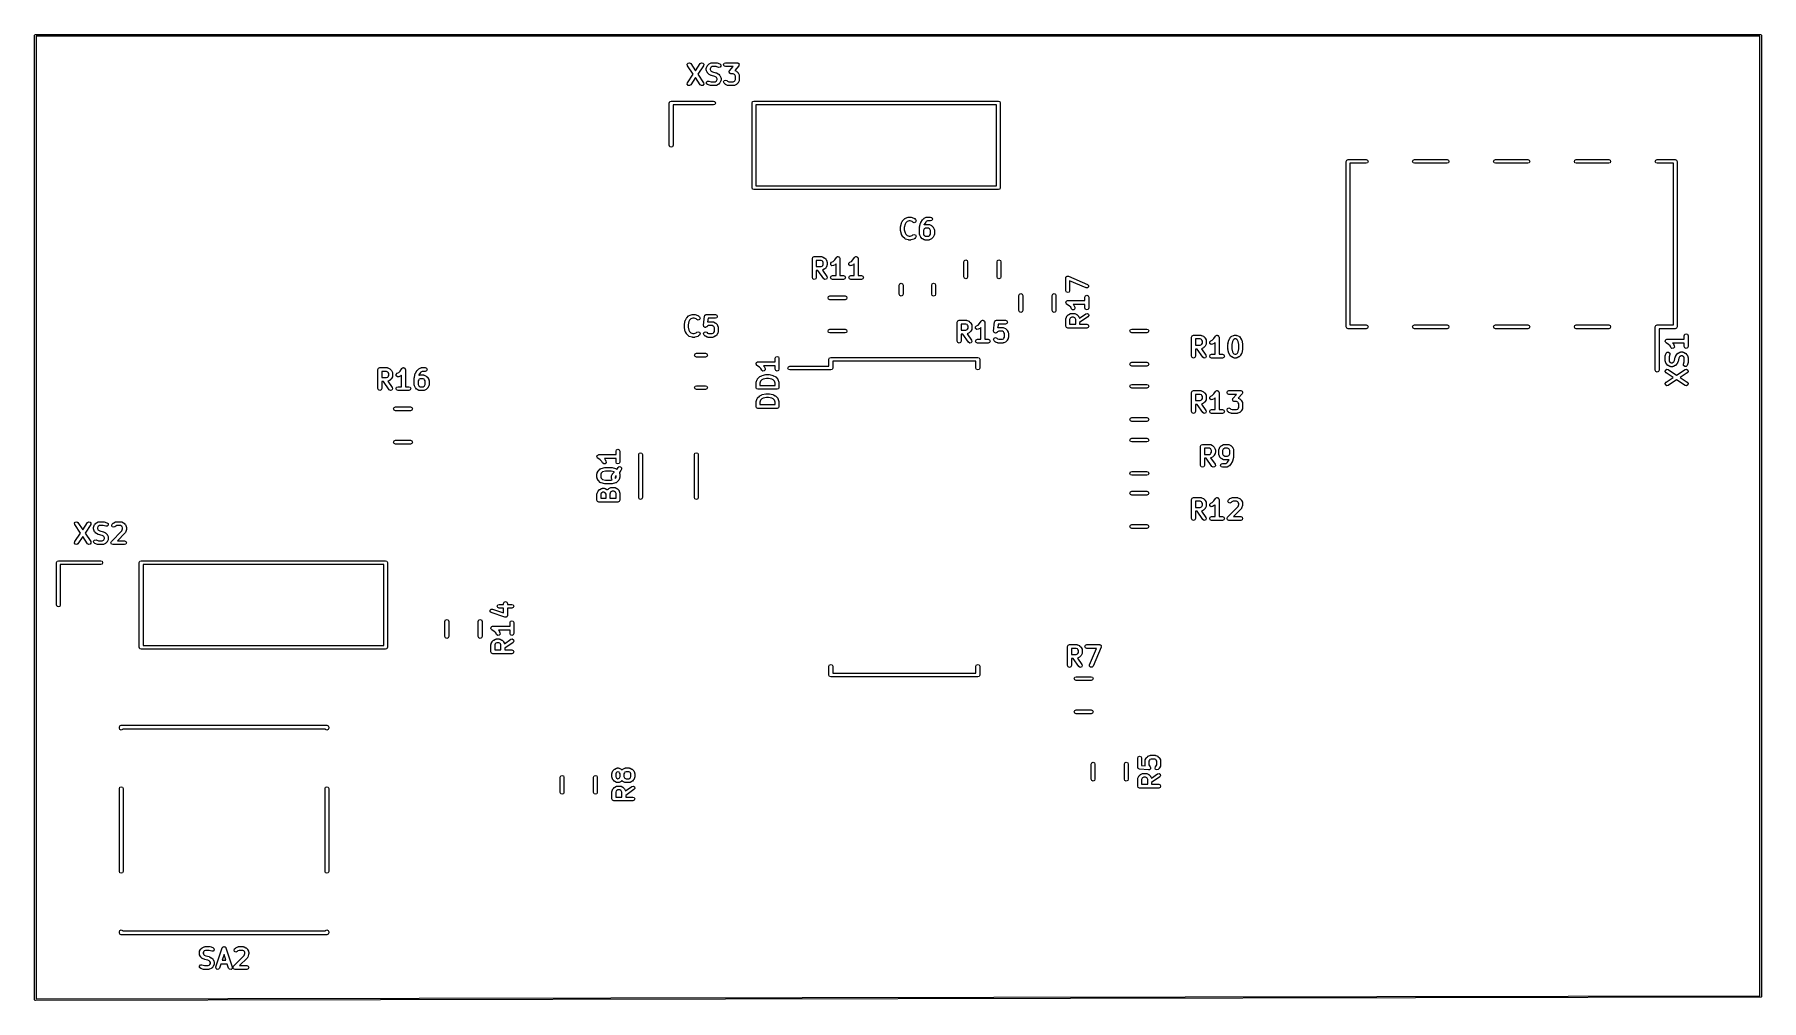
# Model space of a CAD drawing. Extents: x 54.1 to 108.3, y -71.2 to -40.8.
import ezdxf

# ---------------------------------------------------------------- set-up
doc = ezdxf.new("R2010")
doc.units = 0
doc.layers.add('BLACK', color=7, linetype='CONTINUOUS')

msp = doc.modelspace()

# ---------------------------------------------------------------- linework, layer by layer
at = {"layer": 'BLACK', "linetype": 'CONTINUOUS'}
for p, q in [((54.065, -40.87), (54.0723, -40.8523)), ((54.065, -71.17), (54.065, -40.87)), ((54.0723, -40.8523), (54.09, -40.845)), ((54.09, -40.845), (108.29, -40.845)), ((54.115, -40.895), (54.115, -71.145)), ((108.265, -40.895), (54.115, -40.895)), ((108.265, -71.045), (108.265, -40.895)), ((108.29, -40.845), (108.308, -40.8523)), ((108.308, -40.8523), (108.315, -40.87)), ((108.315, -40.87), (108.315, -71.07)), ((74.5697, -41.7797), (74.5953, -41.7415)), ((74.5953, -41.7415), (74.6403, -41.7326)), ((74.6403, -41.7326), (74.6785, -41.7581)), ((74.6785, -41.7581), (74.8286, -41.9833)), ((74.8286, -41.9833), (74.9786, -41.7581)), ((74.9786, -41.7581), (75.0168, -41.7326)), ((75.0168, -41.7326), (75.0619, -41.7415)), ((75.0619, -41.7415), (75.0874, -41.7797)), ((75.2524, -41.7738), (75.2589, -41.7663)), ((75.2589, -41.7663), (75.316, -41.7378)), ((75.316, -41.7378), (75.33, -41.7368)), ((75.33, -41.7368), (75.3429, -41.7314)), ((75.3429, -41.7314), (75.4857, -41.7314)), ((75.4857, -41.7314), (75.4948, -41.7352)), ((75.4948, -41.7352), (75.5047, -41.7345)), ((75.5047, -41.7345), (75.5904, -41.7631)), ((75.5904, -41.7631), (75.6251, -41.7932)), ((75.7114, -41.7914), (75.729, -41.749)), ((75.729, -41.749), (75.7714, -41.7314)), ((75.7714, -41.7314), (76.1429, -41.7314)), ((76.1429, -41.7314), (76.1624, -41.7395)), ((76.1624, -41.7395), (76.1824, -41.7463)), ((76.1824, -41.7463), (76.1833, -41.7482)), ((76.1833, -41.7482), (76.1853, -41.749)), ((76.1853, -41.749), (76.1934, -41.7685)), ((76.1934, -41.7685), (76.2027, -41.7874)), ((74.5786, -41.8247), (74.5697, -41.7797)), ((74.7565, -42.0914), (74.5786, -41.8247)), ((74.5786, -42.3581), (74.7565, -42.0914)), ((74.8286, -42.1996), (74.6785, -42.4247)), ((74.9786, -42.4247), (74.8286, -42.1996)), ((75.0785, -41.8247), (74.9007, -42.0914)), ((74.9007, -42.0914), (75.0785, -42.3581)), ((75.0874, -41.7797), (75.0785, -41.8247)), ((75.1686, -41.9057), (75.1739, -41.8928)), ((75.1686, -41.9629), (75.1686, -41.9057)), ((75.1739, -41.9758), (75.1686, -41.9629)), ((75.1716, -42.3439), (75.2017, -42.3092)), ((75.1739, -41.8928), (75.1749, -41.8789)), ((75.1749, -41.9897), (75.1739, -41.9758)), ((75.1749, -41.8789), (75.2035, -41.8217)), ((75.2035, -42.0468), (75.1749, -41.9897)), ((75.2017, -42.3092), (75.2475, -42.3059)), ((75.2035, -41.8217), (75.2109, -41.8153)), ((75.2109, -42.0533), (75.2035, -42.0468)), ((75.2109, -41.8153), (75.2147, -41.8061)), ((75.2147, -42.0624), (75.2109, -42.0533)), ((75.2147, -41.8061), (75.2433, -41.7776)), ((75.2433, -42.091), (75.2147, -42.0624)), ((75.2433, -41.7776), (75.2524, -41.7738)), ((75.2524, -42.0948), (75.2433, -42.091)), ((75.2475, -42.3059), (75.324, -42.3314)), ((75.2589, -42.1022), (75.2524, -42.0948)), ((75.316, -42.1308), (75.2589, -42.1022)), ((75.3065, -41.8841), (75.2886, -41.9199)), ((75.2886, -41.9199), (75.2886, -41.9487)), ((75.2886, -41.9487), (75.3065, -41.9845)), ((75.3213, -41.8693), (75.3065, -41.8841)), ((75.3065, -41.9845), (75.3213, -41.9993)), ((75.3228, -42.1313), (75.316, -42.1308)), ((75.357, -41.8514), (75.3213, -41.8693)), ((75.3213, -41.9993), (75.3638, -42.0205)), ((75.3283, -42.1353), (75.3228, -42.1313)), ((75.4362, -42.1623), (75.3283, -42.1353)), ((75.476, -41.8514), (75.357, -41.8514)), ((75.3638, -42.0205), (75.4717, -42.0475)), ((75.4787, -42.1836), (75.4362, -42.1623)), ((75.443, -42.3314), (75.4787, -42.3135)), ((75.4717, -42.0475), (75.4772, -42.0516)), ((75.5525, -41.8769), (75.476, -41.8514)), ((75.4772, -42.0516), (75.484, -42.052)), ((75.4935, -42.1984), (75.4787, -42.1836)), ((75.4787, -42.3135), (75.4935, -42.2987)), ((75.484, -42.052), (75.5411, -42.0806)), ((75.5114, -42.2342), (75.4935, -42.1984)), ((75.4935, -42.2987), (75.5114, -42.263)), ((75.5114, -42.263), (75.5114, -42.2342)), ((75.5411, -42.0806), (75.5476, -42.0881)), ((75.5476, -42.0881), (75.5567, -42.0919)), ((75.5983, -41.8737), (75.5525, -41.8769)), ((75.5567, -42.0919), (75.5853, -42.1204)), ((75.5853, -42.1204), (75.5891, -42.1296)), ((75.5891, -42.1296), (75.5965, -42.136)), ((75.5965, -42.136), (75.6251, -42.1932)), ((75.6251, -42.304), (75.5965, -42.3611)), ((75.6283, -41.839), (75.5983, -41.8737)), ((75.6251, -41.7932), (75.6283, -41.839)), ((75.6251, -42.1932), (75.6261, -42.2071)), ((75.6261, -42.29), (75.6251, -42.304)), ((75.6261, -42.2071), (75.6314, -42.22)), ((75.6314, -42.2771), (75.6261, -42.29)), ((75.6314, -42.22), (75.6314, -42.2771)), ((75.729, -41.8339), (75.7114, -41.7914)), ((75.7114, -42.3343), (75.729, -42.2919)), ((75.7714, -41.8514), (75.729, -41.8339)), ((75.729, -42.2919), (75.7714, -42.2743)), ((76.0106, -41.8514), (75.7714, -41.8514)), ((75.7714, -42.2743), (75.8139, -42.2919)), ((75.8139, -42.2919), (75.8355, -42.3135)), ((75.8355, -42.3135), (75.8713, -42.3314)), ((75.8829, -42.02), (75.8909, -42.0005)), ((75.8837, -42.022), (75.8829, -42.02)), ((75.883, -42.024), (75.8837, -42.022)), ((75.8924, -42.0429), (75.883, -42.024)), ((75.8909, -42.0005), (75.8977, -41.9805)), ((75.9004, -42.0624), (75.8924, -42.0429)), ((75.8977, -41.9805), (76.0106, -41.8514)), ((75.9024, -42.0632), (75.9004, -42.0624)), ((75.9033, -42.0652), (75.9024, -42.0632)), ((75.9234, -42.0719), (75.9033, -42.0652)), ((75.9429, -42.08), (75.9234, -42.0719)), ((76.0144, -42.08), (75.9429, -42.08)), ((76.0502, -42.0979), (76.0144, -42.08)), ((76.0144, -42.3314), (76.0502, -42.3135)), ((76.065, -42.1127), (76.0502, -42.0979)), ((76.0502, -42.3135), (76.065, -42.2987)), ((76.0829, -42.1484), (76.065, -42.1127)), ((76.065, -42.2987), (76.0829, -42.263)), ((76.188, -41.8309), (76.0652, -41.9713)), ((76.0652, -41.9713), (76.1125, -41.9949)), ((76.0829, -42.263), (76.0829, -42.1484)), ((76.1125, -41.9949), (76.119, -42.0024)), ((76.119, -42.0024), (76.1281, -42.0061)), ((76.1281, -42.0061), (76.1567, -42.0347)), ((76.1567, -42.0347), (76.1605, -42.0438)), ((76.1605, -42.0438), (76.1679, -42.0503)), ((76.1679, -42.0503), (76.1965, -42.1075)), ((76.1965, -42.304), (76.1679, -42.3611)), ((76.1948, -41.8109), (76.188, -41.8309)), ((76.2029, -41.7914), (76.1948, -41.8109)), ((76.1965, -42.1075), (76.1975, -42.1214)), ((76.1975, -42.29), (76.1965, -42.304)), ((76.1975, -42.1214), (76.2029, -42.1343)), ((76.2029, -42.2771), (76.1975, -42.29)), ((76.2027, -41.7874), (76.202, -41.7895)), ((76.202, -41.7895), (76.2029, -41.7914)), ((76.2029, -42.1343), (76.2029, -42.2771)), ((74.5697, -42.4032), (74.5786, -42.3581)), ((74.5953, -42.4414), (74.5697, -42.4032)), ((74.6403, -42.4503), (74.5953, -42.4414)), ((74.6785, -42.4247), (74.6403, -42.4503)), ((75.0168, -42.4503), (74.9786, -42.4247)), ((75.0619, -42.4414), (75.0168, -42.4503)), ((75.0874, -42.4032), (75.0619, -42.4414)), ((75.0785, -42.3581), (75.0874, -42.4032)), ((75.1749, -42.3897), (75.1716, -42.3439)), ((75.2096, -42.4198), (75.1749, -42.3897)), ((75.2953, -42.4483), (75.2096, -42.4198)), ((75.3052, -42.4476), (75.2953, -42.4483)), ((75.3143, -42.4514), (75.3052, -42.4476)), ((75.4571, -42.4514), (75.3143, -42.4514)), ((75.324, -42.3314), (75.443, -42.3314)), ((75.47, -42.4461), (75.4571, -42.4514)), ((75.484, -42.4451), (75.47, -42.4461)), ((75.5411, -42.4165), (75.484, -42.4451)), ((75.5476, -42.4091), (75.5411, -42.4165)), ((75.5567, -42.4053), (75.5476, -42.4091)), ((75.5853, -42.3767), (75.5567, -42.4053)), ((75.5891, -42.3676), (75.5853, -42.3767)), ((75.5965, -42.3611), (75.5891, -42.3676)), ((75.729, -42.3767), (75.7114, -42.3343)), ((75.7576, -42.4053), (75.729, -42.3767)), ((75.7667, -42.4091), (75.7576, -42.4053)), ((75.7732, -42.4165), (75.7667, -42.4091)), ((75.8303, -42.4451), (75.7732, -42.4165)), ((75.8442, -42.4461), (75.8303, -42.4451)), ((75.8571, -42.4514), (75.8442, -42.4461)), ((76.0286, -42.4514), (75.8571, -42.4514)), ((75.8713, -42.3314), (76.0144, -42.3314)), ((76.0415, -42.4461), (76.0286, -42.4514)), ((76.0554, -42.4451), (76.0415, -42.4461)), ((76.1125, -42.4165), (76.0554, -42.4451)), ((76.119, -42.4091), (76.1125, -42.4165)), ((76.1281, -42.4053), (76.119, -42.4091)), ((76.1567, -42.3767), (76.1281, -42.4053)), ((76.1605, -42.3676), (76.1567, -42.3767)), ((76.1679, -42.3611), (76.1605, -42.3676)), ((74.0047, -42.9963), (74.0223, -42.9539)), ((74.0047, -44.3263), (74.0047, -42.9963)), ((74.0223, -42.9539), (74.0647, -42.9363)), ((74.0647, -42.9363), (75.3947, -42.9363)), ((75.3947, -43.0563), (74.1247, -43.0563)), ((74.1247, -43.0563), (74.1247, -44.3263)), ((75.3947, -42.9363), (75.4372, -42.9539)), ((75.4372, -43.0387), (75.3947, -43.0563)), ((75.4372, -42.9539), (75.4547, -42.9963)), ((75.4547, -42.9963), (75.4372, -43.0387)), ((76.6047, -42.9963), (76.6223, -42.9539)), ((76.6047, -45.6563), (76.6047, -42.9963)), ((76.6223, -42.9539), (76.6647, -42.9363)), ((76.6647, -42.9363), (84.3447, -42.9363)), ((76.7247, -43.0563), (76.7247, -45.5963)), ((84.2847, -43.0563), (76.7247, -43.0563)), ((84.2847, -45.5963), (84.2847, -43.0563)), ((84.3447, -42.9363), (84.3871, -42.9539)), ((84.3871, -42.9539), (84.4047, -42.9963)), ((84.4047, -42.9963), (84.4047, -45.6563)), ((74.0223, -44.3687), (74.0047, -44.3263)), ((74.0647, -44.3863), (74.0223, -44.3687)), ((74.1071, -44.3687), (74.0647, -44.3863)), ((74.1247, -44.3263), (74.1071, -44.3687)), ((95.267, -44.83), (95.2846, -44.7876)), ((95.267, -50.03), (95.267, -44.83)), ((95.2846, -44.7876), (95.327, -44.77)), ((95.327, -44.77), (95.897, -44.77)), ((95.897, -44.89), (95.387, -44.89)), ((95.387, -44.89), (95.387, -49.97)), ((95.897, -44.77), (95.9394, -44.7876)), ((95.9394, -44.8724), (95.897, -44.89)), ((95.9394, -44.7876), (95.957, -44.83)), ((95.957, -44.83), (95.9394, -44.8724)), ((97.357, -44.83), (97.3746, -44.7876)), ((97.3746, -44.8724), (97.357, -44.83)), ((97.3746, -44.7876), (97.417, -44.77)), ((97.417, -44.89), (97.3746, -44.8724)), ((97.417, -44.77), (98.437, -44.77)), ((98.437, -44.89), (97.417, -44.89)), ((98.437, -44.77), (98.4794, -44.7876)), ((98.4794, -44.8724), (98.437, -44.89)), ((98.4794, -44.7876), (98.497, -44.83)), ((98.497, -44.83), (98.4794, -44.8724)), ((99.897, -44.83), (99.9146, -44.7876)), ((99.9146, -44.8724), (99.897, -44.83)), ((99.9146, -44.7876), (99.957, -44.77)), ((99.957, -44.89), (99.9146, -44.8724)), ((99.957, -44.77), (100.977, -44.77)), ((100.977, -44.89), (99.957, -44.89)), ((100.977, -44.77), (101.019, -44.7876)), ((101.019, -44.8724), (100.977, -44.89)), ((101.019, -44.7876), (101.037, -44.83)), ((101.037, -44.83), (101.019, -44.8724)), ((102.437, -44.83), (102.455, -44.7876)), ((102.455, -44.8724), (102.437, -44.83)), ((102.455, -44.7876), (102.497, -44.77)), ((102.497, -44.89), (102.455, -44.8724)), ((102.497, -44.77), (103.517, -44.77)), ((103.517, -44.89), (102.497, -44.89)), ((103.517, -44.77), (103.559, -44.7876)), ((103.559, -44.8724), (103.517, -44.89)), ((103.559, -44.7876), (103.577, -44.83)), ((103.577, -44.83), (103.559, -44.8724)), ((104.977, -44.83), (104.995, -44.7876)), ((104.995, -44.8724), (104.977, -44.83)), ((104.995, -44.7876), (105.037, -44.77)), ((105.037, -44.89), (104.995, -44.8724)), ((105.037, -44.77), (105.607, -44.77)), ((105.547, -44.89), (105.037, -44.89)), ((105.547, -49.97), (105.547, -44.89)), ((105.607, -44.77), (105.649, -44.7876)), ((105.649, -44.7876), (105.667, -44.83)), ((105.667, -44.83), (105.667, -50.03)), ((76.6223, -45.6987), (76.6047, -45.6563)), ((76.6647, -45.7163), (76.6223, -45.6987)), ((84.3447, -45.7163), (76.6647, -45.7163)), ((76.7247, -45.5963), (84.2847, -45.5963)), ((84.3871, -45.6987), (84.3447, -45.7163)), ((84.4047, -45.6563), (84.3871, -45.6987)), ((81.3433, -46.6847), (81.4004, -46.6276)), ((81.4004, -46.6276), (81.4133, -46.6222)), ((81.4133, -46.6222), (81.4239, -46.6131)), ((81.4239, -46.6131), (81.5096, -46.5845)), ((81.5096, -46.5845), (81.5194, -46.5852)), ((81.5194, -46.5852), (81.5286, -46.5814)), ((81.5286, -46.5814), (81.5857, -46.5814)), ((81.5857, -46.5814), (81.5948, -46.5852)), ((81.5948, -46.5852), (81.6047, -46.5845)), ((81.6047, -46.5845), (81.6904, -46.6131)), ((81.6904, -46.6131), (81.701, -46.6222)), ((81.701, -46.6222), (81.7139, -46.6276)), ((81.7139, -46.6276), (81.7424, -46.6561)), ((81.9719, -46.6561), (82.0004, -46.6276)), ((82.0004, -46.6276), (82.0096, -46.6238)), ((82.0096, -46.6238), (82.016, -46.6163)), ((82.016, -46.6163), (82.0732, -46.5878)), ((82.0732, -46.5878), (82.0871, -46.5868)), ((82.0871, -46.5868), (82.1, -46.5814)), ((82.1, -46.5814), (82.2143, -46.5814)), ((82.2143, -46.5814), (82.2567, -46.599)), ((82.2567, -46.599), (82.2743, -46.6414)), ((82.2743, -46.6414), (82.2567, -46.6839)), ((81.2686, -46.8986), (81.2715, -46.8915)), ((81.2686, -46.9843), (81.2686, -46.8986)), ((81.2715, -46.9913), (81.2686, -46.9843)), ((81.2704, -46.884), (81.2989, -46.7697)), ((81.2715, -46.8915), (81.2704, -46.884)), ((81.2704, -46.9988), (81.2715, -46.9913)), ((81.2989, -47.1131), (81.2704, -46.9988)), ((81.2989, -46.7697), (81.303, -46.7643)), ((81.303, -47.1186), (81.2989, -47.1131)), ((81.303, -46.7643), (81.3035, -46.7575)), ((81.3035, -47.1254), (81.303, -47.1186)), ((81.3035, -46.7575), (81.332, -46.7003)), ((81.332, -47.1825), (81.3035, -47.1254)), ((81.332, -46.7003), (81.3395, -46.6938)), ((81.3395, -47.189), (81.332, -47.1825)), ((81.3395, -46.6938), (81.3433, -46.6847)), ((81.3433, -47.1981), (81.3395, -47.189)), ((81.4138, -46.8052), (81.3886, -46.906)), ((81.3886, -46.906), (81.3886, -46.9769)), ((81.3886, -46.9769), (81.4138, -47.0776)), ((81.435, -46.7627), (81.4138, -46.8052)), ((81.4138, -47.0776), (81.435, -47.1202)), ((81.4753, -46.7224), (81.435, -46.7627)), ((81.435, -47.1202), (81.4753, -47.1604)), ((81.5383, -46.7014), (81.4753, -46.7224)), ((81.4753, -47.1604), (81.5383, -47.1814)), ((81.576, -46.7014), (81.5383, -46.7014)), ((81.5383, -47.1814), (81.576, -47.1814)), ((81.639, -46.7224), (81.576, -46.7014)), ((81.576, -47.1814), (81.639, -47.1604)), ((81.6576, -46.741), (81.639, -46.7224)), ((81.639, -47.1604), (81.6576, -47.1419)), ((81.7, -46.7586), (81.6576, -46.741)), ((81.6576, -47.1419), (81.7, -47.1243)), ((81.7424, -46.741), (81.7, -46.7586)), ((81.7, -47.1243), (81.7424, -47.1419)), ((81.7424, -46.6561), (81.76, -46.6986)), ((81.76, -46.6986), (81.7424, -46.741)), ((81.7424, -47.1419), (81.76, -47.1843)), ((81.76, -47.1843), (81.7424, -47.2267)), ((81.8686, -46.8986), (81.8715, -46.8915)), ((81.8686, -47.1271), (81.8686, -46.8986)), ((81.8739, -47.14), (81.8686, -47.1271)), ((81.8704, -46.884), (81.8989, -46.7697)), ((81.8715, -46.8915), (81.8704, -46.884)), ((81.8749, -47.154), (81.8739, -47.14)), ((81.9035, -47.2111), (81.8749, -47.154)), ((81.8989, -46.7697), (81.9052, -46.7613)), ((81.9052, -46.7613), (81.9072, -46.751)), ((81.9072, -46.751), (81.9644, -46.6653)), ((81.9644, -46.6653), (81.9695, -46.6619)), ((81.9695, -46.6619), (81.9719, -46.6561)), ((82.0065, -46.9627), (81.9886, -46.9984)), ((81.9886, -46.9984), (81.9886, -47.113)), ((81.9886, -47.113), (82.0065, -47.1487)), ((82.0213, -46.9479), (82.0065, -46.9627)), ((82.0065, -47.1487), (82.0213, -47.1635)), ((82.0128, -46.8089), (82.0103, -46.8192)), ((82.0103, -46.8192), (82.016, -46.8163)), ((82.0609, -46.7368), (82.0128, -46.8089)), ((82.016, -46.8163), (82.03, -46.8153)), ((82.057, -46.93), (82.0213, -46.9479)), ((82.0213, -47.1635), (82.057, -47.1814)), ((82.03, -46.8153), (82.0429, -46.81)), ((82.0429, -46.81), (82.1571, -46.81)), ((82.143, -46.93), (82.057, -46.93)), ((82.057, -47.1814), (82.143, -47.1814)), ((82.0784, -46.7193), (82.0609, -46.7368)), ((82.1142, -46.7014), (82.0784, -46.7193)), ((82.2143, -46.7014), (82.1142, -46.7014)), ((82.1787, -46.9479), (82.143, -46.93)), ((82.143, -47.1814), (82.1787, -47.1635)), ((82.1571, -46.81), (82.17, -46.8153)), ((82.17, -46.8153), (82.184, -46.8163)), ((82.1935, -46.9627), (82.1787, -46.9479)), ((82.1787, -47.1635), (82.1935, -47.1487)), ((82.184, -46.8163), (82.2411, -46.8449)), ((82.2114, -46.9984), (82.1935, -46.9627)), ((82.1935, -47.1487), (82.2114, -47.113)), ((82.2114, -47.113), (82.2114, -46.9984)), ((82.2567, -46.6839), (82.2143, -46.7014)), ((82.2411, -46.8449), (82.2476, -46.8524)), ((82.2476, -46.8524), (82.2567, -46.8561)), ((82.2567, -46.8561), (82.2853, -46.8847)), ((82.2853, -46.8847), (82.2891, -46.8938)), ((82.2891, -46.8938), (82.2965, -46.9003)), ((82.2965, -46.9003), (82.3251, -46.9575)), ((82.3251, -47.154), (82.2965, -47.2111)), ((82.3251, -46.9575), (82.3261, -46.9714)), ((82.3261, -47.14), (82.3251, -47.154)), ((82.3261, -46.9714), (82.3314, -46.9843)), ((82.3314, -47.1271), (82.3261, -47.14)), ((82.3314, -46.9843), (82.3314, -47.1271)), ((81.4004, -47.2553), (81.3433, -47.1981)), ((81.4133, -47.2606), (81.4004, -47.2553)), ((81.4239, -47.2698), (81.4133, -47.2606)), ((81.5096, -47.2983), (81.4239, -47.2698)), ((81.5194, -47.2976), (81.5096, -47.2983)), ((81.5286, -47.3014), (81.5194, -47.2976)), ((81.5857, -47.3014), (81.5286, -47.3014)), ((81.5948, -47.2976), (81.5857, -47.3014)), ((81.6047, -47.2983), (81.5948, -47.2976)), ((81.6904, -47.2698), (81.6047, -47.2983)), ((81.701, -47.2606), (81.6904, -47.2698)), ((81.7139, -47.2553), (81.701, -47.2606)), ((81.7424, -47.2267), (81.7139, -47.2553)), ((81.9109, -47.2176), (81.9035, -47.2111)), ((81.9147, -47.2267), (81.9109, -47.2176)), ((81.9433, -47.2553), (81.9147, -47.2267)), ((81.9524, -47.2591), (81.9433, -47.2553)), ((81.9589, -47.2665), (81.9524, -47.2591)), ((82.016, -47.2951), (81.9589, -47.2665)), ((82.03, -47.2961), (82.016, -47.2951)), ((82.0429, -47.3014), (82.03, -47.2961)), ((82.1571, -47.3014), (82.0429, -47.3014)), ((82.17, -47.2961), (82.1571, -47.3014)), ((82.184, -47.2951), (82.17, -47.2961)), ((82.2411, -47.2665), (82.184, -47.2951)), ((82.2476, -47.2591), (82.2411, -47.2665)), ((82.2567, -47.2553), (82.2476, -47.2591)), ((82.2853, -47.2267), (82.2567, -47.2553)), ((82.2891, -47.2176), (82.2853, -47.2267)), ((82.2965, -47.2111), (82.2891, -47.2176)), ((78.5014, -47.8814), (78.519, -47.839)), ((78.5014, -48.4814), (78.5014, -47.8814)), ((78.519, -47.839), (78.5614, -47.8214)), ((78.5614, -47.8214), (78.79, -47.8214)), ((78.6214, -47.9414), (78.6214, -48.1357)), ((78.7758, -47.9414), (78.6214, -47.9414)), ((78.6214, -48.1357), (78.7758, -48.1357)), ((78.673, -48.2557), (78.6214, -48.2557)), ((78.6214, -48.2557), (78.6214, -48.4814)), ((78.8551, -48.5158), (78.673, -48.2557)), ((78.8116, -47.9593), (78.7758, -47.9414)), ((78.7758, -48.1357), (78.8116, -48.1178)), ((78.79, -47.8214), (78.8029, -47.8268)), ((78.8029, -47.8268), (78.8168, -47.8278)), ((78.8264, -47.9741), (78.8116, -47.9593)), ((78.8116, -48.1178), (78.8264, -48.103)), ((78.8168, -48.2494), (78.8152, -48.2495)), ((78.8152, -48.2495), (78.9534, -48.447)), ((78.8168, -47.8278), (78.874, -47.8563)), ((78.874, -48.2208), (78.8168, -48.2494)), ((78.8443, -48.0099), (78.8264, -47.9741)), ((78.8264, -48.103), (78.8443, -48.0673)), ((78.8443, -48.0673), (78.8443, -48.0099)), ((78.874, -47.8563), (78.8804, -47.8638)), ((78.8804, -48.2133), (78.874, -48.2208)), ((78.8804, -47.8638), (78.8896, -47.8676)), ((78.8896, -48.2096), (78.8804, -48.2133)), ((78.8896, -47.8676), (78.9181, -47.8961)), ((78.9181, -48.181), (78.8896, -48.2096)), ((78.9181, -47.8961), (78.9219, -47.9053)), ((78.9219, -48.1719), (78.9181, -48.181)), ((78.9219, -47.9053), (78.9294, -47.9117)), ((78.9294, -48.1654), (78.9219, -48.1719)), ((78.9294, -47.9117), (78.958, -47.9689)), ((78.958, -48.1083), (78.9294, -48.1654)), ((78.958, -47.9689), (78.9589, -47.9828)), ((78.9589, -48.0943), (78.958, -48.1083)), ((78.9589, -47.9828), (78.9643, -47.9957)), ((78.9643, -48.0814), (78.9589, -48.0943)), ((78.9643, -47.9957), (78.9643, -48.0814)), ((79.0759, -48.0339), (79.106, -47.9992)), ((79.0792, -48.0797), (79.0759, -48.0339)), ((79.1139, -48.1098), (79.0792, -48.0797)), ((79.106, -47.9992), (79.1545, -47.975)), ((79.1597, -48.1065), (79.1139, -48.1098)), ((79.1545, -47.975), (79.2005, -47.9289)), ((79.2168, -48.078), (79.1597, -48.1065)), ((79.2005, -47.9289), (79.2544, -47.8481)), ((79.2233, -48.0705), (79.2168, -48.078)), ((79.2324, -48.0667), (79.2233, -48.0705)), ((79.2443, -48.0549), (79.2324, -48.0667)), ((79.2443, -48.4214), (79.2443, -48.0549)), ((79.2544, -47.8481), (79.2595, -47.8447)), ((79.2595, -47.8447), (79.2619, -47.839)), ((79.2619, -47.839), (79.278, -47.8323)), ((79.278, -47.8323), (79.2925, -47.8226)), ((79.2925, -47.8226), (79.2986, -47.8238)), ((79.2986, -47.8238), (79.3043, -47.8214)), ((79.3043, -47.8214), (79.3204, -47.8281)), ((79.3204, -47.8281), (79.3376, -47.8315)), ((79.3376, -47.8315), (79.341, -47.8366)), ((79.341, -47.8366), (79.3467, -47.839)), ((79.3467, -47.839), (79.3534, -47.8551)), ((79.3534, -47.8551), (79.3631, -47.8697)), ((79.3631, -47.8697), (79.3619, -47.8757)), ((79.3619, -47.8757), (79.3643, -47.8814)), ((79.3643, -47.8814), (79.3643, -48.4214)), ((79.6474, -48.0339), (79.6775, -47.9992)), ((79.6506, -48.0797), (79.6474, -48.0339)), ((79.6853, -48.1098), (79.6506, -48.0797)), ((79.6775, -47.9992), (79.7259, -47.975)), ((79.7311, -48.1065), (79.6853, -48.1098)), ((79.7259, -47.975), (79.7719, -47.9289)), ((79.7883, -48.078), (79.7311, -48.1065)), ((79.7719, -47.9289), (79.8258, -47.8481)), ((79.7947, -48.0705), (79.7883, -48.078)), ((79.8039, -48.0667), (79.7947, -48.0705)), ((79.8157, -48.0549), (79.8039, -48.0667)), ((79.8157, -48.4214), (79.8157, -48.0549)), ((79.8258, -47.8481), (79.8309, -47.8447)), ((79.8309, -47.8447), (79.8333, -47.839)), ((79.8333, -47.839), (79.8494, -47.8323)), ((79.8494, -47.8323), (79.8639, -47.8226)), ((79.8639, -47.8226), (79.87, -47.8238)), ((79.87, -47.8238), (79.8757, -47.8214)), ((79.8757, -47.8214), (79.8919, -47.8281)), ((79.8919, -47.8281), (79.909, -47.8315)), ((79.909, -47.8315), (79.9124, -47.8366)), ((79.9124, -47.8366), (79.9181, -47.839)), ((79.9181, -47.839), (79.9248, -47.8551)), ((79.9248, -47.8551), (79.9345, -47.8697)), ((79.9345, -47.8697), (79.9333, -47.8757)), ((79.9333, -47.8757), (79.9357, -47.8814)), ((79.9357, -47.8814), (79.9357, -48.4214)), ((83.2575, -47.9827), (83.2751, -47.9403)), ((83.2575, -48.4573), (83.2575, -47.9827)), ((83.2751, -47.9403), (83.3175, -47.9227)), ((83.3175, -47.9227), (83.3599, -47.9403)), ((83.3599, -47.9403), (83.3775, -47.9827)), ((83.3775, -47.9827), (83.3775, -48.4573)), ((84.3025, -47.9827), (84.3201, -47.9403)), ((84.3025, -48.4573), (84.3025, -47.9827)), ((84.3201, -47.9403), (84.3625, -47.9227)), ((84.3625, -47.9227), (84.4049, -47.9403)), ((84.4049, -47.9403), (84.4225, -47.9827)), ((84.4225, -47.9827), (84.4225, -48.4573)), ((78.519, -48.5239), (78.5014, -48.4814)), ((78.5614, -48.5414), (78.519, -48.5239)), ((78.6039, -48.5239), (78.5614, -48.5414)), ((78.6214, -48.4814), (78.6039, -48.5239)), ((78.8939, -48.5405), (78.8551, -48.5158)), ((78.9387, -48.5306), (78.8939, -48.5405)), ((78.9634, -48.4919), (78.9387, -48.5306)), ((78.9534, -48.447), (78.9634, -48.4919)), ((79.0729, -48.4814), (79.0904, -48.439)), ((79.0904, -48.5239), (79.0729, -48.4814)), ((79.0904, -48.439), (79.1329, -48.4214)), ((79.1329, -48.5414), (79.0904, -48.5239)), ((79.1329, -48.4214), (79.2443, -48.4214)), ((79.4757, -48.5414), (79.1329, -48.5414)), ((79.3643, -48.4214), (79.4757, -48.4214)), ((79.4757, -48.4214), (79.5181, -48.439)), ((79.5181, -48.5239), (79.4757, -48.5414)), ((79.5181, -48.439), (79.5357, -48.4814)), ((79.5357, -48.4814), (79.5181, -48.5239)), ((79.6443, -48.4814), (79.6619, -48.439)), ((79.6619, -48.5239), (79.6443, -48.4814)), ((79.6619, -48.439), (79.7043, -48.4214)), ((79.7043, -48.5414), (79.6619, -48.5239)), ((79.7043, -48.4214), (79.8157, -48.4214)), ((80.0471, -48.5414), (79.7043, -48.5414)), ((79.9357, -48.4214), (80.0471, -48.4214)), ((80.0471, -48.4214), (80.0896, -48.439)), ((80.0896, -48.5239), (80.0471, -48.5414)), ((80.0896, -48.439), (80.1071, -48.4814)), ((80.1071, -48.4814), (80.0896, -48.5239)), ((81.23, -48.7194), (81.2476, -48.677)), ((81.23, -49.0006), (81.23, -48.7194)), ((81.2476, -48.677), (81.29, -48.6594)), ((81.29, -48.6594), (81.3324, -48.677)), ((81.3324, -48.677), (81.35, -48.7194)), ((81.35, -48.7194), (81.35, -49.0006)), ((82.25, -48.7194), (82.2676, -48.677)), ((82.25, -49.0006), (82.25, -48.7194)), ((82.2676, -48.677), (82.31, -48.6594)), ((82.31, -48.6594), (82.3524, -48.677)), ((82.3524, -48.677), (82.37, -48.7194)), ((82.37, -48.7194), (82.37, -49.0006)), ((83.2751, -48.4997), (83.2575, -48.4573)), ((83.3175, -48.5173), (83.2751, -48.4997)), ((83.3599, -48.4997), (83.3175, -48.5173)), ((83.3775, -48.4573), (83.3599, -48.4997)), ((84.3201, -48.4997), (84.3025, -48.4573)), ((84.3625, -48.5173), (84.3201, -48.4997)), ((84.4049, -48.4997), (84.3625, -48.5173)), ((84.4225, -48.4573), (84.4049, -48.4997)), ((86.4614, -48.4943), (86.4661, -48.4829)), ((86.4614, -48.8943), (86.4614, -48.4943)), ((86.4661, -48.4829), (86.4663, -48.4706)), ((86.4663, -48.4706), (86.4746, -48.4626)), ((86.4746, -48.4626), (86.479, -48.4519)), ((86.479, -48.4519), (86.4904, -48.4472)), ((86.4904, -48.4472), (86.4991, -48.4386)), ((86.4991, -48.4386), (86.5107, -48.4387)), ((86.5107, -48.4387), (86.5214, -48.4343)), ((86.5214, -48.4343), (86.5328, -48.439)), ((86.5328, -48.439), (86.5451, -48.4391)), ((86.5451, -48.4391), (87.1451, -48.6963)), ((87.0978, -48.8066), (86.5814, -48.5853)), ((86.5814, -48.5853), (86.5814, -48.8943)), ((87.1437, -48.8071), (87.0978, -48.8066)), ((87.1766, -48.7751), (87.1437, -48.8071)), ((87.1451, -48.6963), (87.1771, -48.7291)), ((87.1771, -48.7291), (87.1766, -48.7751)), ((78.9927, -49.1175), (79.0103, -49.0751)), ((79.0103, -49.1599), (78.9927, -49.1175)), ((79.0103, -49.0751), (79.0527, -49.0575)), ((79.0527, -49.1775), (79.0103, -49.1599)), ((79.0527, -49.0575), (79.5273, -49.0575)), ((79.5273, -49.1775), (79.0527, -49.1775)), ((79.5273, -49.0575), (79.5697, -49.0751)), ((79.5697, -49.1599), (79.5273, -49.1775)), ((79.5697, -49.0751), (79.5873, -49.1175)), ((79.5873, -49.1175), (79.5697, -49.1599)), ((81.2476, -49.043), (81.23, -49.0006)), ((81.29, -49.0606), (81.2476, -49.043)), ((81.3324, -49.043), (81.29, -49.0606)), ((81.35, -49.0006), (81.3324, -49.043)), ((82.2676, -49.043), (82.25, -49.0006)), ((82.31, -49.0606), (82.2676, -49.043)), ((82.3524, -49.043), (82.31, -49.0606)), ((82.37, -49.0006), (82.3524, -49.043)), ((84.9875, -49.0427), (85.0051, -49.0003)), ((84.9875, -49.5173), (84.9875, -49.0427)), ((85.0051, -49.0003), (85.0475, -48.9827)), ((85.0475, -48.9827), (85.0899, -49.0003)), ((85.0899, -49.0003), (85.1075, -49.0427)), ((85.1075, -49.0427), (85.1075, -49.5173)), ((86.0325, -49.0427), (86.0501, -49.0003)), ((86.0325, -49.5173), (86.0325, -49.0427)), ((86.0501, -49.0003), (86.0925, -48.9827)), ((86.0925, -48.9827), (86.1349, -49.0003)), ((86.1349, -49.0003), (86.1525, -49.0427)), ((86.1525, -49.0427), (86.1525, -49.5173)), ((86.479, -48.9367), (86.4614, -48.8943)), ((86.4614, -49.2657), (86.4681, -49.2496)), ((86.4638, -49.2714), (86.4614, -49.2657)), ((86.4626, -49.2775), (86.4638, -49.2714)), ((86.4723, -49.292), (86.4626, -49.2775)), ((86.4681, -49.2496), (86.4715, -49.2324)), ((86.4715, -49.2324), (86.4766, -49.229)), ((86.479, -49.3081), (86.4723, -49.292)), ((86.4766, -49.229), (86.479, -49.2233)), ((86.5214, -48.9543), (86.479, -48.9367)), ((86.479, -49.2233), (86.4951, -49.2166)), ((86.4847, -49.3105), (86.479, -49.3081)), ((86.4881, -49.3156), (86.4847, -49.3105)), ((86.5689, -49.3695), (86.4881, -49.3156)), ((86.4951, -49.2166), (86.5097, -49.2069)), ((86.5097, -49.2069), (86.5157, -49.2081)), ((86.5157, -49.2081), (86.5214, -49.2057)), ((86.5639, -48.9367), (86.5214, -48.9543)), ((86.5214, -49.2057), (87.0614, -49.2057)), ((86.5814, -48.8943), (86.5639, -48.9367)), ((87.0614, -49.3257), (86.6949, -49.3257)), ((86.6949, -49.3257), (86.7067, -49.3376)), ((86.7067, -49.3376), (86.7105, -49.3467)), ((86.7105, -49.3467), (86.718, -49.3532)), ((86.718, -49.3532), (86.7465, -49.4103)), ((87.0614, -49.0943), (87.079, -49.0519)), ((87.0614, -49.2057), (87.0614, -49.0943)), ((87.0614, -49.4371), (87.0614, -49.3257)), ((87.079, -49.0519), (87.1214, -49.0343)), ((87.1214, -49.0343), (87.1639, -49.0519)), ((87.1639, -49.0519), (87.1814, -49.0943)), ((87.1814, -49.0943), (87.1814, -49.4371)), ((74.4804, -49.944), (74.5089, -49.8297)), ((74.5089, -49.8297), (74.513, -49.8243)), ((74.513, -49.8243), (74.5135, -49.8175)), ((74.5135, -49.8175), (74.542, -49.7603)), ((74.542, -49.7603), (74.5495, -49.7538)), ((74.5495, -49.7538), (74.5533, -49.7447)), ((74.5533, -49.7447), (74.6104, -49.6876)), ((74.6238, -49.8652), (74.5986, -49.966)), ((74.6104, -49.6876), (74.6233, -49.6822)), ((74.6233, -49.6822), (74.6339, -49.6731)), ((74.645, -49.8227), (74.6238, -49.8652)), ((74.6339, -49.6731), (74.7196, -49.6445)), ((74.6853, -49.7824), (74.645, -49.8227)), ((74.7483, -49.7614), (74.6853, -49.7824)), ((74.7196, -49.6445), (74.7294, -49.6452)), ((74.7294, -49.6452), (74.7386, -49.6414)), ((74.7386, -49.6414), (74.7957, -49.6414)), ((74.786, -49.7614), (74.7483, -49.7614)), ((74.849, -49.7824), (74.786, -49.7614)), ((74.7957, -49.6414), (74.8048, -49.6452)), ((74.8048, -49.6452), (74.8147, -49.6445)), ((74.8147, -49.6445), (74.9004, -49.6731)), ((74.8676, -49.801), (74.849, -49.7824)), ((74.91, -49.8186), (74.8676, -49.801)), ((74.9004, -49.6731), (74.911, -49.6822)), ((74.9524, -49.801), (74.91, -49.8186)), ((74.911, -49.6822), (74.9239, -49.6876)), ((74.9239, -49.6876), (74.9524, -49.7161)), ((74.9524, -49.7161), (74.97, -49.7586)), ((74.97, -49.7586), (74.9524, -49.801)), ((75.0789, -49.9812), (75.1074, -49.6955)), ((75.1074, -49.6955), (75.117, -49.6777)), ((75.117, -49.6777), (75.1247, -49.659)), ((75.1247, -49.659), (75.1276, -49.6578)), ((75.1276, -49.6578), (75.1291, -49.655)), ((75.1291, -49.655), (75.1485, -49.6492)), ((75.1485, -49.6492), (75.1671, -49.6414)), ((75.1671, -49.6414), (75.4529, -49.6414)), ((75.2214, -49.7614), (75.21, -49.8754)), ((75.21, -49.8754), (75.2114, -49.8753)), ((75.2114, -49.8753), (75.2243, -49.87)), ((75.4529, -49.7614), (75.2214, -49.7614)), ((75.2243, -49.87), (75.3671, -49.87)), ((75.3671, -49.87), (75.38, -49.8753)), ((75.38, -49.8753), (75.394, -49.8763)), ((75.394, -49.8763), (75.4511, -49.9049)), ((75.4511, -49.9049), (75.4576, -49.9124)), ((75.4529, -49.6414), (75.4953, -49.659)), ((75.4953, -49.7439), (75.4529, -49.7614)), ((75.4953, -49.659), (75.5129, -49.7014)), ((75.5129, -49.7014), (75.4953, -49.7439)), ((83.0514, -49.8814), (83.069, -49.839)), ((83.0514, -50.4814), (83.0514, -49.8814)), ((83.069, -49.839), (83.1114, -49.8214)), ((83.1114, -49.8214), (83.34, -49.8214)), ((83.34, -49.8214), (83.3529, -49.8268)), ((83.3529, -49.8268), (83.3668, -49.8278)), ((83.3668, -49.8278), (83.424, -49.8563)), ((83.424, -49.8563), (83.4304, -49.8638)), ((83.4304, -49.8638), (83.4396, -49.8676)), ((83.4396, -49.8676), (83.4681, -49.8961)), ((83.4681, -49.8961), (83.4719, -49.9053)), ((83.4719, -49.9053), (83.4794, -49.9117)), ((83.7505, -49.9289), (83.8044, -49.8481)), ((83.8044, -49.8481), (83.8095, -49.8447)), ((83.8095, -49.8447), (83.8119, -49.839)), ((83.8119, -49.839), (83.828, -49.8323)), ((83.828, -49.8323), (83.8425, -49.8226)), ((83.8425, -49.8226), (83.8486, -49.8238)), ((83.8486, -49.8238), (83.8543, -49.8214)), ((83.8543, -49.8214), (83.8704, -49.8281)), ((83.8704, -49.8281), (83.8876, -49.8315)), ((83.8876, -49.8315), (83.891, -49.8366)), ((83.891, -49.8366), (83.8967, -49.839)), ((83.8967, -49.839), (83.9034, -49.8551)), ((83.9034, -49.8551), (83.9131, -49.8697)), ((83.9131, -49.8697), (83.9119, -49.8757)), ((83.9119, -49.8757), (83.9143, -49.8814)), ((83.9143, -49.8814), (83.9143, -50.4214)), ((84.1946, -50.1612), (84.2232, -49.8755)), ((84.2232, -49.8755), (84.2327, -49.8577)), ((84.2327, -49.8577), (84.2404, -49.839)), ((84.2404, -49.839), (84.2434, -49.8378)), ((84.2434, -49.8378), (84.2449, -49.835)), ((84.2449, -49.835), (84.2642, -49.8292)), ((84.2642, -49.8292), (84.2829, -49.8214)), ((84.2829, -49.8214), (84.5686, -49.8214)), ((84.5686, -49.8214), (84.611, -49.839)), ((84.611, -49.839), (84.6286, -49.8814)), ((84.6286, -49.8814), (84.611, -49.9239)), ((85.0051, -49.5597), (84.9875, -49.5173)), ((85.0475, -49.5773), (85.0051, -49.5597)), ((85.0899, -49.5597), (85.0475, -49.5773)), ((85.1075, -49.5173), (85.0899, -49.5597)), ((86.0501, -49.5597), (86.0325, -49.5173)), ((86.0925, -49.5773), (86.0501, -49.5597)), ((86.1349, -49.5597), (86.0925, -49.5773)), ((86.1525, -49.5173), (86.1349, -49.5597)), ((86.4614, -49.78), (86.4668, -49.7671)), ((86.4614, -50.0086), (86.4614, -49.78)), ((86.4668, -49.7671), (86.4678, -49.7532)), ((86.4678, -49.7532), (86.4963, -49.696)), ((86.4963, -49.696), (86.5038, -49.6896)), ((86.5038, -49.6896), (86.5076, -49.6804)), ((86.5076, -49.6804), (86.5361, -49.6519)), ((86.5361, -49.6519), (86.5453, -49.6481)), ((86.5453, -49.6481), (86.5517, -49.6406)), ((86.5517, -49.6406), (86.6089, -49.612)), ((86.615, -49.4155), (86.5689, -49.3695)), ((86.5993, -49.7584), (86.5814, -49.7942)), ((86.5814, -49.7942), (86.5814, -49.9486)), ((86.6141, -49.7436), (86.5993, -49.7584)), ((86.6089, -49.612), (86.6228, -49.6111)), ((86.6499, -49.7257), (86.6141, -49.7436)), ((86.6392, -49.464), (86.615, -49.4155)), ((86.6228, -49.6111), (86.6357, -49.6057)), ((86.6357, -49.6057), (86.7214, -49.6057)), ((86.6739, -49.4941), (86.6392, -49.464)), ((86.7073, -49.7257), (86.6499, -49.7257)), ((86.7197, -49.4908), (86.6739, -49.4941)), ((86.743, -49.7436), (86.7073, -49.7257)), ((86.7498, -49.4561), (86.7197, -49.4908)), ((86.7214, -49.6057), (86.7343, -49.6111)), ((86.7343, -49.6111), (86.7483, -49.612)), ((86.7578, -49.7584), (86.743, -49.7436)), ((86.7465, -49.4103), (86.7498, -49.4561)), ((86.7483, -49.612), (86.8054, -49.6406)), ((86.7757, -49.7942), (86.7578, -49.7584)), ((86.7757, -49.9486), (86.7757, -49.7942)), ((86.8054, -49.6406), (86.8119, -49.6481)), ((86.8119, -49.6481), (86.821, -49.6519)), ((86.821, -49.6519), (86.8496, -49.6804)), ((86.8496, -49.6804), (86.8533, -49.6896)), ((86.8533, -49.6896), (86.8608, -49.696)), ((86.8608, -49.696), (86.8894, -49.7532)), ((86.8894, -49.7532), (86.8895, -49.7548)), ((86.8895, -49.7548), (87.087, -49.6166)), ((87.1558, -49.7149), (86.8957, -49.897)), ((86.8957, -49.897), (86.8957, -49.9486)), ((87.079, -49.4796), (87.0614, -49.4371)), ((87.1214, -49.4971), (87.079, -49.4796)), ((87.087, -49.6166), (87.1319, -49.6066)), ((87.1639, -49.4796), (87.1214, -49.4971)), ((87.1319, -49.6066), (87.1706, -49.6313)), ((87.1805, -49.6761), (87.1558, -49.7149)), ((87.1814, -49.4371), (87.1639, -49.4796)), ((87.1706, -49.6313), (87.1805, -49.6761)), ((74.4786, -49.9586), (74.4815, -49.9515)), ((74.4786, -50.0443), (74.4786, -49.9586)), ((74.4815, -50.0513), (74.4786, -50.0443)), ((74.4815, -49.9515), (74.4804, -49.944)), ((74.4804, -50.0588), (74.4815, -50.0513)), ((74.5089, -50.1731), (74.4804, -50.0588)), ((74.513, -50.1786), (74.5089, -50.1731)), ((74.5135, -50.1854), (74.513, -50.1786)), ((74.542, -50.2425), (74.5135, -50.1854)), ((74.5495, -50.249), (74.542, -50.2425)), ((74.5533, -50.2581), (74.5495, -50.249)), ((74.6104, -50.3153), (74.5533, -50.2581)), ((74.5986, -49.966), (74.5986, -50.0369)), ((74.5986, -50.0369), (74.6238, -50.1376)), ((74.6233, -50.3206), (74.6104, -50.3153)), ((74.6339, -50.3298), (74.6233, -50.3206)), ((74.6238, -50.1376), (74.645, -50.1802)), ((74.7196, -50.3583), (74.6339, -50.3298)), ((74.645, -50.1802), (74.6853, -50.2204)), ((74.6853, -50.2204), (74.7483, -50.2414)), ((74.7294, -50.3576), (74.7196, -50.3583)), ((74.7386, -50.3614), (74.7294, -50.3576)), ((74.7957, -50.3614), (74.7386, -50.3614)), ((74.7483, -50.2414), (74.786, -50.2414)), ((74.786, -50.2414), (74.849, -50.2204)), ((74.8048, -50.3576), (74.7957, -50.3614)), ((74.8147, -50.3583), (74.8048, -50.3576)), ((74.9004, -50.3298), (74.8147, -50.3583)), ((74.849, -50.2204), (74.8676, -50.2019)), ((74.8676, -50.2019), (74.91, -50.1843)), ((74.911, -50.3206), (74.9004, -50.3298)), ((74.91, -50.1843), (74.9524, -50.2019)), ((74.9239, -50.3153), (74.911, -50.3206)), ((74.9524, -50.2867), (74.9239, -50.3153)), ((74.9524, -50.2019), (74.97, -50.2443)), ((74.97, -50.2443), (74.9524, -50.2867)), ((75.0786, -49.9871), (75.0798, -49.9842)), ((75.0863, -50.0058), (75.0786, -49.9871)), ((75.0786, -50.2443), (75.0961, -50.2019)), ((75.0961, -50.2867), (75.0786, -50.2443)), ((75.0798, -49.9842), (75.0789, -49.9812)), ((75.0921, -50.0251), (75.0863, -50.0058)), ((75.0949, -50.0266), (75.0921, -50.0251)), ((75.0961, -50.0296), (75.0949, -50.0266)), ((75.1148, -50.0373), (75.0961, -50.0296)), ((75.0961, -50.2019), (75.1386, -50.1843)), ((75.1247, -50.3153), (75.0961, -50.2867)), ((75.1326, -50.0468), (75.1148, -50.0373)), ((75.1338, -50.3191), (75.1247, -50.3153)), ((75.1356, -50.0459), (75.1326, -50.0468)), ((75.1403, -50.3265), (75.1338, -50.3191)), ((75.1386, -50.0471), (75.1356, -50.0459)), ((75.1572, -50.0394), (75.1386, -50.0471)), ((75.1386, -50.1843), (75.181, -50.2019)), ((75.1975, -50.3551), (75.1403, -50.3265)), ((75.1766, -50.0336), (75.1572, -50.0394)), ((75.1781, -50.0308), (75.1766, -50.0336)), ((75.181, -50.0296), (75.1781, -50.0308)), ((75.2027, -50.0079), (75.181, -50.0296)), ((75.181, -50.2019), (75.2027, -50.2235)), ((75.2114, -50.3561), (75.1975, -50.3551)), ((75.2385, -49.99), (75.2027, -50.0079)), ((75.2027, -50.2235), (75.2385, -50.2414)), ((75.2243, -50.3614), (75.2114, -50.3561)), ((75.3671, -50.3614), (75.2243, -50.3614)), ((75.353, -49.99), (75.2385, -49.99)), ((75.2385, -50.2414), (75.353, -50.2414)), ((75.3887, -50.0079), (75.353, -49.99)), ((75.353, -50.2414), (75.3887, -50.2235)), ((75.38, -50.3561), (75.3671, -50.3614)), ((75.394, -50.3551), (75.38, -50.3561)), ((75.4035, -50.0227), (75.3887, -50.0079)), ((75.3887, -50.2235), (75.4035, -50.2087)), ((75.4511, -50.3265), (75.394, -50.3551)), ((75.4214, -50.0585), (75.4035, -50.0227)), ((75.4035, -50.2087), (75.4214, -50.173)), ((75.4214, -50.173), (75.4214, -50.0585)), ((75.4576, -50.3191), (75.4511, -50.3265)), ((75.4576, -49.9124), (75.4667, -49.9161)), ((75.4667, -50.3153), (75.4576, -50.3191)), ((75.4667, -49.9161), (75.4953, -49.9447)), ((75.4953, -50.2867), (75.4667, -50.3153)), ((75.4953, -49.9447), (75.4991, -49.9538)), ((75.4991, -50.2776), (75.4953, -50.2867)), ((75.4991, -49.9538), (75.5065, -49.9603)), ((75.5065, -50.2711), (75.4991, -50.2776)), ((75.5065, -49.9603), (75.5351, -50.0175)), ((75.5351, -50.214), (75.5065, -50.2711)), ((75.5351, -50.0175), (75.5361, -50.0314)), ((75.5361, -50.2), (75.5351, -50.214)), ((75.5361, -50.0314), (75.5414, -50.0443)), ((75.5414, -50.1871), (75.5361, -50.2)), ((75.5414, -50.0443), (75.5414, -50.1871)), ((78.9927, -50.1625), (79.0103, -50.1201)), ((79.0103, -50.2049), (78.9927, -50.1625)), ((79.0103, -50.1201), (79.0527, -50.1025)), ((79.0527, -50.2225), (79.0103, -50.2049)), ((79.0527, -50.1025), (79.5273, -50.1025)), ((79.5273, -50.2225), (79.0527, -50.2225)), ((79.5273, -50.1025), (79.5697, -50.1201)), ((79.5697, -50.2049), (79.5273, -50.2225)), ((79.5697, -50.1201), (79.5873, -50.1625)), ((79.5873, -50.1625), (79.5697, -50.2049)), ((83.1714, -49.9414), (83.1714, -50.1357)), ((83.3258, -49.9414), (83.1714, -49.9414)), ((83.1714, -50.1357), (83.3258, -50.1357)), ((83.223, -50.2557), (83.1714, -50.2557)), ((83.1714, -50.2557), (83.1714, -50.4814)), ((83.4051, -50.5158), (83.223, -50.2557)), ((83.3616, -49.9593), (83.3258, -49.9414)), ((83.3258, -50.1357), (83.3616, -50.1178)), ((83.3764, -49.9741), (83.3616, -49.9593)), ((83.3616, -50.1178), (83.3764, -50.103)), ((83.3668, -50.2494), (83.3652, -50.2495)), ((83.3652, -50.2495), (83.5034, -50.447)), ((83.424, -50.2208), (83.3668, -50.2494)), ((83.3943, -50.0099), (83.3764, -49.9741)), ((83.3764, -50.103), (83.3943, -50.0673)), ((83.3943, -50.0673), (83.3943, -50.0099)), ((83.4304, -50.2133), (83.424, -50.2208)), ((83.4396, -50.2096), (83.4304, -50.2133)), ((83.4681, -50.181), (83.4396, -50.2096)), ((83.4719, -50.1719), (83.4681, -50.181)), ((83.4794, -50.1654), (83.4719, -50.1719)), ((83.4794, -49.9117), (83.508, -49.9689)), ((83.508, -50.1083), (83.4794, -50.1654)), ((83.5034, -50.447), (83.5134, -50.4919)), ((83.508, -49.9689), (83.5089, -49.9828)), ((83.5089, -50.0943), (83.508, -50.1083)), ((83.5089, -49.9828), (83.5143, -49.9957)), ((83.5143, -50.0814), (83.5089, -50.0943)), ((83.5143, -49.9957), (83.5143, -50.0814)), ((83.6229, -50.4814), (83.6404, -50.439)), ((83.6259, -50.0339), (83.656, -49.9992)), ((83.6292, -50.0797), (83.6259, -50.0339)), ((83.6639, -50.1098), (83.6292, -50.0797)), ((83.6404, -50.439), (83.6829, -50.4214)), ((83.656, -49.9992), (83.7045, -49.975)), ((83.7097, -50.1065), (83.6639, -50.1098)), ((83.6829, -50.4214), (83.7943, -50.4214)), ((83.7045, -49.975), (83.7505, -49.9289)), ((83.7668, -50.0779), (83.7097, -50.1065)), ((83.7733, -50.0705), (83.7668, -50.0779)), ((83.7824, -50.0667), (83.7733, -50.0705)), ((83.7943, -50.0549), (83.7824, -50.0667)), ((83.7943, -50.4214), (83.7943, -50.0549)), ((83.9143, -50.4214), (84.0257, -50.4214)), ((84.0257, -50.4214), (84.0681, -50.439)), ((84.0681, -50.439), (84.0857, -50.4814)), ((84.1943, -50.1671), (84.1955, -50.1642)), ((84.202, -50.1858), (84.1943, -50.1671)), ((84.1943, -50.4243), (84.2119, -50.3819)), ((84.2119, -50.4667), (84.1943, -50.4243)), ((84.1955, -50.1642), (84.1946, -50.1612)), ((84.2078, -50.2051), (84.202, -50.1858)), ((84.2106, -50.2066), (84.2078, -50.2051)), ((84.2119, -50.2096), (84.2106, -50.2066)), ((84.2305, -50.2173), (84.2119, -50.2096)), ((84.2119, -50.3819), (84.2543, -50.3643)), ((84.2483, -50.2268), (84.2305, -50.2173)), ((84.2514, -50.2259), (84.2483, -50.2268)), ((84.2543, -50.2271), (84.2514, -50.2259)), ((84.2729, -50.2194), (84.2543, -50.2271)), ((84.2543, -50.3643), (84.2967, -50.3819)), ((84.2923, -50.2136), (84.2729, -50.2194)), ((84.2938, -50.2108), (84.2923, -50.2136)), ((84.2967, -50.2096), (84.2938, -50.2108)), ((84.3184, -50.1879), (84.2967, -50.2096)), ((84.2967, -50.3819), (84.3184, -50.4035)), ((84.3542, -50.17), (84.3184, -50.1879)), ((84.3184, -50.4035), (84.3542, -50.4214)), ((84.3372, -49.9414), (84.3258, -50.0554)), ((84.3258, -50.0554), (84.3271, -50.0553)), ((84.3271, -50.0553), (84.34, -50.05)), ((84.5686, -49.9414), (84.3372, -49.9414)), ((84.34, -50.05), (84.4829, -50.05)), ((84.4687, -50.17), (84.3542, -50.17)), ((84.3542, -50.4214), (84.4687, -50.4214)), ((84.5045, -50.1879), (84.4687, -50.17)), ((84.4687, -50.4214), (84.5045, -50.4035)), ((84.4829, -50.05), (84.4958, -50.0553)), ((84.4958, -50.0553), (84.5097, -50.0563)), ((84.5193, -50.2027), (84.5045, -50.1879)), ((84.5045, -50.4035), (84.5193, -50.3887)), ((84.5097, -50.0563), (84.5668, -50.0849)), ((84.5371, -50.2385), (84.5193, -50.2027)), ((84.5193, -50.3887), (84.5371, -50.353)), ((84.5371, -50.353), (84.5371, -50.2385)), ((84.5668, -50.0849), (84.5733, -50.0924)), ((84.611, -49.9239), (84.5686, -49.9414)), ((84.5733, -50.0924), (84.5824, -50.0961)), ((84.5824, -50.0961), (84.611, -50.1247)), ((84.611, -50.1247), (84.6148, -50.1338)), ((84.6148, -50.1338), (84.6222, -50.1403)), ((84.6222, -50.4511), (84.6148, -50.4576)), ((84.6222, -50.1403), (84.6508, -50.1975)), ((84.6508, -50.394), (84.6222, -50.4511)), ((84.6508, -50.1975), (84.6518, -50.2114)), ((84.6518, -50.38), (84.6508, -50.394)), ((84.6518, -50.2114), (84.6571, -50.2243)), ((84.6571, -50.3671), (84.6518, -50.38)), ((84.6571, -50.2243), (84.6571, -50.3671)), ((86.479, -50.051), (86.4614, -50.0086)), ((86.5214, -50.0686), (86.479, -50.051)), ((87.1214, -50.0686), (86.5214, -50.0686)), ((86.5814, -49.9486), (86.7757, -49.9486)), ((86.8957, -49.9486), (87.1214, -49.9486)), ((87.1214, -49.9486), (87.1639, -49.9661)), ((87.1639, -50.051), (87.1214, -50.0686)), ((87.1639, -49.9661), (87.1814, -50.0086)), ((87.1814, -50.0086), (87.1639, -50.051)), ((88.4727, -50.1575), (88.4903, -50.1151)), ((88.4903, -50.1999), (88.4727, -50.1575)), ((88.4903, -50.1151), (88.5327, -50.0975)), ((88.5327, -50.2175), (88.4903, -50.1999)), ((88.5327, -50.0975), (89.0073, -50.0975)), ((89.0073, -50.2175), (88.5327, -50.2175)), ((89.0073, -50.0975), (89.0497, -50.1151)), ((89.0497, -50.1999), (89.0073, -50.2175)), ((89.0497, -50.1151), (89.0673, -50.1575)), ((89.0673, -50.1575), (89.0497, -50.1999)), ((90.4114, -50.3514), (90.429, -50.309)), ((90.4114, -50.9514), (90.4114, -50.3514)), ((90.429, -50.309), (90.4714, -50.2914)), ((90.4714, -50.2914), (90.7, -50.2914)), ((90.5314, -50.4114), (90.5314, -50.6057)), ((90.6858, -50.4114), (90.5314, -50.4114)), ((90.7216, -50.4293), (90.6858, -50.4114)), ((90.7, -50.2914), (90.7129, -50.2968)), ((90.7129, -50.2968), (90.7268, -50.2978)), ((90.7364, -50.4441), (90.7216, -50.4293)), ((90.7268, -50.2978), (90.784, -50.3263)), ((90.7543, -50.4799), (90.7364, -50.4441)), ((90.784, -50.3263), (90.7904, -50.3338)), ((90.7904, -50.3338), (90.7996, -50.3376)), ((90.7996, -50.3376), (90.8281, -50.3661)), ((90.8281, -50.3661), (90.8319, -50.3753)), ((90.8319, -50.3753), (90.8394, -50.3817)), ((90.8394, -50.3817), (90.868, -50.4389)), ((90.868, -50.4389), (90.8689, -50.4528)), ((91.016, -50.4692), (91.0645, -50.445)), ((91.0645, -50.445), (91.1105, -50.3989)), ((91.1105, -50.3989), (91.1644, -50.3181)), ((91.1644, -50.3181), (91.1695, -50.3147)), ((91.1695, -50.3147), (91.1719, -50.309)), ((91.1719, -50.309), (91.188, -50.3023)), ((91.188, -50.3023), (91.2025, -50.2926)), ((91.2025, -50.2926), (91.2086, -50.2938)), ((91.2086, -50.2938), (91.2143, -50.2914)), ((91.2143, -50.2914), (91.2304, -50.2981)), ((91.2304, -50.2981), (91.2476, -50.3015)), ((91.2476, -50.3015), (91.251, -50.3066)), ((91.251, -50.3066), (91.2567, -50.309)), ((91.2567, -50.309), (91.2634, -50.3251)), ((91.2634, -50.3251), (91.2731, -50.3397)), ((91.2731, -50.3397), (91.2719, -50.3457)), ((91.2719, -50.3457), (91.2743, -50.3514)), ((91.2743, -50.3514), (91.2743, -50.8914)), ((91.5561, -50.5654), (91.5846, -50.4512)), ((91.5846, -50.4512), (91.5887, -50.4457)), ((91.5887, -50.4457), (91.5892, -50.4389)), ((91.5892, -50.4389), (91.6178, -50.3817)), ((91.6178, -50.3817), (91.6252, -50.3753)), ((91.6252, -50.3753), (91.629, -50.3661)), ((91.629, -50.3661), (91.6576, -50.3376)), ((91.6576, -50.3376), (91.6667, -50.3338)), ((91.6667, -50.3338), (91.6732, -50.3263)), ((91.6732, -50.3263), (91.7303, -50.2978)), ((91.7207, -50.4441), (91.6995, -50.4867)), ((91.7355, -50.4293), (91.7207, -50.4441)), ((91.7303, -50.2978), (91.7442, -50.2968)), ((91.7713, -50.4114), (91.7355, -50.4293)), ((91.7442, -50.2968), (91.7571, -50.2914)), ((91.7571, -50.2914), (91.8143, -50.2914)), ((91.8001, -50.4114), (91.7713, -50.4114)), ((91.8359, -50.4293), (91.8001, -50.4114)), ((91.8143, -50.2914), (91.8272, -50.2968)), ((91.8272, -50.2968), (91.8411, -50.2978)), ((91.8507, -50.4441), (91.8359, -50.4293)), ((91.8411, -50.2978), (91.8983, -50.3263)), ((91.872, -50.4867), (91.8507, -50.4441)), ((91.8983, -50.3263), (91.9047, -50.3338)), ((91.9047, -50.3338), (91.9139, -50.3376)), ((91.9139, -50.3376), (91.9424, -50.3661)), ((91.9424, -50.3661), (91.9462, -50.3753)), ((91.9462, -50.3753), (91.9537, -50.3817)), ((91.9537, -50.3817), (91.9822, -50.4389)), ((91.9822, -50.4389), (91.9827, -50.4457)), ((91.9827, -50.4457), (91.9868, -50.4512)), ((91.9868, -50.4512), (92.0154, -50.5654)), ((95.2846, -50.0724), (95.267, -50.03)), ((95.327, -50.09), (95.2846, -50.0724)), ((95.897, -50.09), (95.327, -50.09)), ((95.387, -49.97), (95.897, -49.97)), ((95.897, -49.97), (95.9394, -49.9876)), ((95.9394, -50.0724), (95.897, -50.09)), ((95.9394, -49.9876), (95.957, -50.03)), ((95.957, -50.03), (95.9394, -50.0724)), ((97.357, -50.03), (97.3746, -49.9876)), ((97.3746, -50.0724), (97.357, -50.03)), ((97.3746, -49.9876), (97.417, -49.97)), ((97.417, -50.09), (97.3746, -50.0724)), ((97.417, -49.97), (98.437, -49.97)), ((98.437, -50.09), (97.417, -50.09)), ((98.437, -49.97), (98.4794, -49.9876)), ((98.4794, -50.0724), (98.437, -50.09)), ((98.4794, -49.9876), (98.497, -50.03)), ((98.497, -50.03), (98.4794, -50.0724)), ((99.897, -50.03), (99.9146, -49.9876)), ((99.9146, -50.0724), (99.897, -50.03)), ((99.9146, -49.9876), (99.957, -49.97)), ((99.957, -50.09), (99.9146, -50.0724)), ((99.957, -49.97), (100.977, -49.97)), ((100.977, -50.09), (99.957, -50.09)), ((100.977, -49.97), (101.019, -49.9876)), ((101.019, -50.0724), (100.977, -50.09)), ((101.019, -49.9876), (101.037, -50.03)), ((101.037, -50.03), (101.019, -50.0724)), ((102.437, -50.03), (102.455, -49.9876)), ((102.455, -50.0724), (102.437, -50.03)), ((102.455, -49.9876), (102.497, -49.97)), ((102.497, -50.09), (102.455, -50.0724)), ((102.497, -49.97), (103.517, -49.97)), ((103.517, -50.09), (102.497, -50.09)), ((103.517, -49.97), (103.559, -49.9876)), ((103.559, -50.0724), (103.517, -50.09)), ((103.559, -49.9876), (103.577, -50.03)), ((103.577, -50.03), (103.559, -50.0724)), ((104.977, -50.03), (104.995, -49.9876)), ((104.977, -51.39), (104.977, -50.03)), ((104.995, -49.9876), (105.037, -49.97)), ((105.037, -49.97), (105.547, -49.97)), ((105.607, -50.09), (105.097, -50.09)), ((105.097, -50.09), (105.097, -51.39)), ((105.298, -50.4624), (105.302, -50.4453)), ((105.302, -50.4453), (105.307, -50.4419)), ((105.307, -50.4419), (105.309, -50.4361)), ((105.309, -50.4361), (105.325, -50.4295)), ((105.325, -50.4295), (105.34, -50.4197)), ((105.34, -50.4197), (105.346, -50.4209)), ((105.346, -50.4209), (105.351, -50.4186)), ((105.351, -50.4186), (105.891, -50.4186)), ((105.649, -50.0724), (105.607, -50.09)), ((105.667, -50.03), (105.649, -50.0724)), ((105.891, -50.3071), (105.909, -50.2647)), ((105.891, -50.4186), (105.891, -50.3071)), ((105.909, -50.2647), (105.951, -50.2471)), ((105.951, -50.2471), (105.994, -50.2647)), ((105.994, -50.2647), (106.011, -50.3071)), ((106.011, -50.3071), (106.011, -50.65)), ((74.7994, -50.92), (74.817, -50.8776)), ((74.817, -50.9624), (74.7994, -50.92)), ((74.817, -50.8776), (74.8594, -50.86)), ((74.8594, -50.98), (74.817, -50.9624)), ((74.8594, -50.86), (75.1406, -50.86)), ((75.1406, -50.98), (74.8594, -50.98)), ((75.1406, -50.86), (75.183, -50.8776)), ((75.183, -50.9624), (75.1406, -50.98)), ((75.183, -50.8776), (75.2006, -50.92)), ((75.2006, -50.92), (75.183, -50.9624)), ((77.3314, -51.0186), (77.349, -50.9761)), ((77.349, -50.9761), (77.3914, -50.9586)), ((77.3914, -50.9586), (77.4339, -50.9761)), ((77.4339, -50.9761), (77.4514, -51.0186)), ((79.0376, -51.0076), (79.08, -50.99)), ((79.08, -50.99), (83.7, -50.99)), ((83.069, -50.5239), (83.0514, -50.4814)), ((83.1114, -50.5414), (83.069, -50.5239)), ((83.1539, -50.5239), (83.1114, -50.5414)), ((83.1714, -50.4814), (83.1539, -50.5239)), ((83.4439, -50.5405), (83.4051, -50.5158)), ((83.4887, -50.5306), (83.4439, -50.5405)), ((83.5134, -50.4919), (83.4887, -50.5306)), ((83.6404, -50.5239), (83.6229, -50.4814)), ((83.6829, -50.5414), (83.6404, -50.5239)), ((84.0257, -50.5414), (83.6829, -50.5414)), ((83.7, -50.99), (83.7424, -51.0076)), ((84.0681, -50.5239), (84.0257, -50.5414)), ((84.0857, -50.4814), (84.0681, -50.5239)), ((84.2404, -50.4953), (84.2119, -50.4667)), ((84.2496, -50.4991), (84.2404, -50.4953)), ((84.256, -50.5065), (84.2496, -50.4991)), ((84.3132, -50.5351), (84.256, -50.5065)), ((84.3271, -50.5361), (84.3132, -50.5351)), ((84.34, -50.5414), (84.3271, -50.5361)), ((84.4829, -50.5414), (84.34, -50.5414)), ((84.4958, -50.5361), (84.4829, -50.5414)), ((84.5097, -50.5351), (84.4958, -50.5361)), ((84.5668, -50.5065), (84.5097, -50.5351)), ((84.5733, -50.4991), (84.5668, -50.5065)), ((84.5824, -50.4953), (84.5733, -50.4991)), ((84.611, -50.4667), (84.5824, -50.4953)), ((84.6148, -50.4576), (84.611, -50.4667)), ((90.429, -50.9939), (90.4114, -50.9514)), ((90.4714, -51.0114), (90.429, -50.9939)), ((90.5139, -50.9939), (90.4714, -51.0114)), ((90.5314, -50.9514), (90.5139, -50.9939)), ((90.5314, -50.6057), (90.6858, -50.6057)), ((90.583, -50.7257), (90.5314, -50.7257)), ((90.5314, -50.7257), (90.5314, -50.9514)), ((90.7651, -50.9858), (90.583, -50.7257)), ((90.6858, -50.6057), (90.7216, -50.5878)), ((90.7216, -50.5878), (90.7364, -50.573)), ((90.7268, -50.7194), (90.7252, -50.7195)), ((90.7252, -50.7195), (90.8634, -50.917)), ((90.784, -50.6908), (90.7268, -50.7194)), ((90.7364, -50.573), (90.7543, -50.5373)), ((90.7543, -50.5373), (90.7543, -50.4799)), ((90.8039, -51.0105), (90.7651, -50.9858)), ((90.7904, -50.6833), (90.784, -50.6908)), ((90.7996, -50.6796), (90.7904, -50.6833)), ((90.8281, -50.651), (90.7996, -50.6796)), ((90.8319, -50.6419), (90.8281, -50.651)), ((90.8394, -50.6354), (90.8319, -50.6419)), ((90.868, -50.5783), (90.8394, -50.6354)), ((90.8734, -50.9619), (90.8487, -51.0006)), ((90.8634, -50.917), (90.8734, -50.9619)), ((90.8689, -50.5643), (90.868, -50.5783)), ((90.8689, -50.4528), (90.8743, -50.4657)), ((90.8743, -50.5514), (90.8689, -50.5643)), ((90.8743, -50.4657), (90.8743, -50.5514)), ((90.9829, -50.9514), (91.0004, -50.909)), ((91.0004, -50.9939), (90.9829, -50.9514)), ((90.9859, -50.5039), (91.016, -50.4692)), ((90.9892, -50.5497), (90.9859, -50.5039)), ((91.0239, -50.5798), (90.9892, -50.5497)), ((91.0004, -50.909), (91.0429, -50.8914)), ((91.0429, -51.0114), (91.0004, -50.9939)), ((91.0697, -50.5765), (91.0239, -50.5798)), ((91.0429, -50.8914), (91.1543, -50.8914)), ((91.1268, -50.548), (91.0697, -50.5765)), ((91.1333, -50.5405), (91.1268, -50.548)), ((91.1424, -50.5367), (91.1333, -50.5405)), ((91.1543, -50.5249), (91.1424, -50.5367)), ((91.1543, -50.8914), (91.1543, -50.5249)), ((91.2743, -50.8914), (91.3857, -50.8914)), ((91.3857, -50.8914), (91.4281, -50.909)), ((91.4281, -50.9939), (91.3857, -51.0114)), ((91.4281, -50.909), (91.4457, -50.9514)), ((91.4457, -50.9514), (91.4281, -50.9939)), ((91.5543, -50.58), (91.5572, -50.573)), ((91.5543, -50.7229), (91.5543, -50.58)), ((91.5572, -50.7299), (91.5543, -50.7229)), ((91.5572, -50.573), (91.5561, -50.5654)), ((91.5561, -50.7374), (91.5572, -50.7299)), ((91.5846, -50.8517), (91.5561, -50.7374)), ((91.5887, -50.8572), (91.5846, -50.8517)), ((91.5892, -50.864), (91.5887, -50.8572)), ((91.6178, -50.9211), (91.5892, -50.864)), ((91.6252, -50.9276), (91.6178, -50.9211)), ((91.629, -50.9367), (91.6252, -50.9276)), ((91.6576, -50.9653), (91.629, -50.9367)), ((91.6667, -50.9691), (91.6576, -50.9653)), ((91.6732, -50.9765), (91.6667, -50.9691)), ((91.7303, -51.0051), (91.6732, -50.9765)), ((91.6995, -50.4867), (91.6743, -50.5874)), ((91.6743, -50.5874), (91.6743, -50.7155)), ((91.6743, -50.7155), (91.6995, -50.8162)), ((91.6995, -50.8162), (91.7207, -50.8587)), ((91.7207, -50.8587), (91.7355, -50.8735)), ((91.7355, -50.8735), (91.7713, -50.8914)), ((91.7713, -50.8914), (91.8001, -50.8914)), ((91.8001, -50.8914), (91.8359, -50.8735)), ((91.8359, -50.8735), (91.8507, -50.8587)), ((91.8983, -50.9765), (91.8411, -51.0051)), ((91.8507, -50.8587), (91.872, -50.8162)), ((91.8971, -50.5874), (91.872, -50.4867)), ((91.872, -50.8162), (91.8971, -50.7155)), ((91.8971, -50.7155), (91.8971, -50.5874)), ((91.9047, -50.9691), (91.8983, -50.9765)), ((91.9139, -50.9653), (91.9047, -50.9691)), ((91.9424, -50.9367), (91.9139, -50.9653)), ((91.9462, -50.9276), (91.9424, -50.9367)), ((91.9537, -50.9211), (91.9462, -50.9276)), ((91.9822, -50.864), (91.9537, -50.9211)), ((91.9827, -50.8572), (91.9822, -50.864)), ((91.9868, -50.8517), (91.9827, -50.8572)), ((92.0154, -50.7374), (91.9868, -50.8517)), ((92.0154, -50.5654), (92.0142, -50.573)), ((92.0142, -50.573), (92.0171, -50.58)), ((92.0171, -50.7229), (92.0142, -50.7299)), ((92.0142, -50.7299), (92.0154, -50.7374)), ((92.0171, -50.58), (92.0171, -50.7229)), ((105.291, -50.4786), (105.298, -50.4624)), ((105.294, -50.4843), (105.291, -50.4786)), ((105.291, -50.9643), (105.295, -50.9552)), ((105.291, -51.1071), (105.291, -50.9643)), ((105.293, -50.4903), (105.294, -50.4843)), ((105.302, -50.5049), (105.293, -50.4903)), ((105.295, -50.9453), (105.323, -50.8596)), ((105.295, -50.9552), (105.295, -50.9453)), ((105.309, -50.521), (105.302, -50.5049)), ((105.315, -50.5234), (105.309, -50.521)), ((105.318, -50.5285), (105.315, -50.5234)), ((105.399, -50.5823), (105.318, -50.5285)), ((105.323, -50.8596), (105.353, -50.8249)), ((105.353, -50.8249), (105.399, -50.8216)), ((105.445, -50.6284), (105.399, -50.5823)), ((105.399, -50.8216), (105.434, -50.8517)), ((105.437, -50.8975), (105.411, -50.974)), ((105.411, -50.974), (105.411, -51.093)), ((105.434, -50.8517), (105.437, -50.8975)), ((105.469, -50.6768), (105.445, -50.6284)), ((105.504, -50.7069), (105.469, -50.6768)), ((105.55, -50.7037), (105.504, -50.7069)), ((105.891, -50.5386), (105.525, -50.5386)), ((105.525, -50.5386), (105.537, -50.5504)), ((105.537, -50.5504), (105.54, -50.5596)), ((105.54, -50.5596), (105.548, -50.566)), ((105.548, -50.566), (105.577, -50.6232)), ((105.58, -50.669), (105.55, -50.7037)), ((105.577, -50.6232), (105.58, -50.669)), ((105.581, -51.0862), (105.608, -50.9783)), ((105.608, -50.9783), (105.612, -50.9728)), ((105.612, -50.966), (105.641, -50.9089)), ((105.612, -50.9728), (105.612, -50.966)), ((105.641, -50.9089), (105.648, -50.9024)), ((105.648, -50.9024), (105.652, -50.8933)), ((105.652, -50.8933), (105.68, -50.8647)), ((105.68, -50.8647), (105.69, -50.8609)), ((105.69, -50.8609), (105.696, -50.8535)), ((105.696, -50.8535), (105.753, -50.8249)), ((105.744, -50.9713), (105.722, -51.0138)), ((105.758, -50.9565), (105.744, -50.9713)), ((105.753, -50.8249), (105.767, -50.8239)), ((105.794, -50.9386), (105.758, -50.9565)), ((105.767, -50.8239), (105.78, -50.8186)), ((105.78, -50.8186), (105.837, -50.8186)), ((105.823, -50.9386), (105.794, -50.9386)), ((105.859, -50.9565), (105.823, -50.9386)), ((105.837, -50.8186), (105.85, -50.8239)), ((105.85, -50.8239), (105.864, -50.8249)), ((105.874, -50.9713), (105.859, -50.9565)), ((105.864, -50.8249), (105.921, -50.8535)), ((105.891, -51.007), (105.874, -50.9713)), ((105.891, -50.65), (105.891, -50.5386)), ((105.909, -50.6924), (105.891, -50.65)), ((105.951, -50.71), (105.909, -50.6924)), ((105.921, -50.8535), (105.928, -50.8609)), ((105.928, -50.8609), (105.937, -50.8647)), ((105.937, -50.8647), (105.965, -50.8933)), ((105.994, -50.6924), (105.951, -50.71)), ((105.965, -50.8933), (105.969, -50.9024)), ((105.969, -50.9024), (105.977, -50.9089)), ((105.977, -50.9089), (106.005, -50.966)), ((106.011, -50.65), (105.994, -50.6924)), ((106.005, -50.966), (106.006, -50.98)), ((106.006, -50.98), (106.011, -50.9929)), ((106.011, -50.9929), (106.011, -51.1357)), ((64.8514, -51.3714), (64.869, -51.329)), ((64.8514, -51.9714), (64.8514, -51.3714)), ((64.869, -51.329), (64.9114, -51.3114)), ((64.9114, -51.3114), (65.14, -51.3114)), ((64.9714, -51.4314), (64.9714, -51.6257)), ((65.1258, -51.4314), (64.9714, -51.4314)), ((65.1616, -51.4493), (65.1258, -51.4314)), ((65.14, -51.3114), (65.1529, -51.3168)), ((65.1529, -51.3168), (65.1668, -51.3178)), ((65.1764, -51.4641), (65.1616, -51.4493)), ((65.1668, -51.3178), (65.224, -51.3463)), ((65.1943, -51.4999), (65.1764, -51.4641)), ((65.1943, -51.5573), (65.1943, -51.4999)), ((65.224, -51.3463), (65.2304, -51.3538)), ((65.2304, -51.3538), (65.2396, -51.3576)), ((65.2396, -51.3576), (65.2681, -51.3861)), ((65.2681, -51.3861), (65.2719, -51.3953)), ((65.2719, -51.3953), (65.2794, -51.4017)), ((65.2794, -51.4017), (65.308, -51.4589)), ((65.308, -51.4589), (65.3089, -51.4728)), ((65.3089, -51.4728), (65.3143, -51.4857)), ((65.3143, -51.4857), (65.3143, -51.5714)), ((65.4259, -51.5239), (65.456, -51.4892)), ((65.4292, -51.5697), (65.4259, -51.5239)), ((65.456, -51.4892), (65.5045, -51.465)), ((65.5045, -51.465), (65.5505, -51.4189)), ((65.5505, -51.4189), (65.6044, -51.3381)), ((65.6044, -51.3381), (65.6095, -51.3347)), ((65.6095, -51.3347), (65.6119, -51.329)), ((65.6119, -51.329), (65.628, -51.3223)), ((65.628, -51.3223), (65.6425, -51.3126)), ((65.6425, -51.3126), (65.6486, -51.3138)), ((65.6486, -51.3138), (65.6543, -51.3114)), ((65.6543, -51.3114), (65.6704, -51.3181)), ((65.6704, -51.3181), (65.6876, -51.3215)), ((65.6876, -51.3215), (65.691, -51.3266)), ((65.691, -51.3266), (65.6967, -51.329)), ((65.6967, -51.329), (65.7034, -51.3451)), ((65.7034, -51.3451), (65.7131, -51.3597)), ((65.7131, -51.3597), (65.7119, -51.3657)), ((65.7119, -51.3657), (65.7143, -51.3714)), ((65.7143, -51.3714), (65.7143, -51.9114)), ((65.9961, -51.614), (66.0246, -51.4997)), ((66.0246, -51.4997), (66.0309, -51.4913)), ((66.0309, -51.4913), (66.0329, -51.481)), ((66.0329, -51.481), (66.0901, -51.3953)), ((66.0901, -51.3953), (66.0952, -51.3919)), ((66.0952, -51.3919), (66.0976, -51.3861)), ((66.0976, -51.3861), (66.1261, -51.3576)), ((66.1261, -51.3576), (66.1353, -51.3538)), ((66.1353, -51.3538), (66.1417, -51.3463)), ((66.1866, -51.4668), (66.1385, -51.5389)), ((66.1417, -51.3463), (66.1989, -51.3178)), ((66.2041, -51.4493), (66.1866, -51.4668)), ((66.1989, -51.3178), (66.2128, -51.3168)), ((66.2399, -51.4314), (66.2041, -51.4493)), ((66.2128, -51.3168), (66.2257, -51.3114)), ((66.2257, -51.3114), (66.34, -51.3114)), ((66.34, -51.4314), (66.2399, -51.4314)), ((66.34, -51.3114), (66.3824, -51.329)), ((66.3824, -51.4139), (66.34, -51.4314)), ((66.3824, -51.329), (66.4, -51.3714)), ((66.4, -51.3714), (66.3824, -51.4139)), ((76.7314, -51.19), (76.7381, -51.1739)), ((76.7338, -51.1957), (76.7314, -51.19)), ((76.7326, -51.2018), (76.7338, -51.1957)), ((76.7423, -51.2163), (76.7326, -51.2018)), ((76.7381, -51.1739), (76.7415, -51.1567)), ((76.7415, -51.1567), (76.7466, -51.1533)), ((76.749, -51.2324), (76.7423, -51.2163)), ((76.7466, -51.1533), (76.749, -51.1476)), ((76.749, -51.1476), (76.7651, -51.1409)), ((76.7547, -51.2348), (76.749, -51.2324)), ((76.7581, -51.2399), (76.7547, -51.2348)), ((76.8389, -51.2938), (76.7581, -51.2399)), ((76.7651, -51.1409), (76.7797, -51.1312)), ((76.7797, -51.1312), (76.7857, -51.1324)), ((76.7857, -51.1324), (76.7914, -51.13)), ((76.7914, -51.13), (77.3314, -51.13)), ((76.885, -51.3398), (76.8389, -51.2938)), ((76.9092, -51.3883), (76.885, -51.3398)), ((76.9439, -51.4183), (76.9092, -51.3883)), ((76.9197, -51.5604), (77.034, -51.5318)), ((76.9897, -51.4151), (76.9439, -51.4183)), ((77.3314, -51.25), (76.9649, -51.25)), ((76.9649, -51.25), (76.9767, -51.2619)), ((76.9767, -51.2619), (76.9805, -51.271)), ((76.9805, -51.271), (76.9879, -51.2775)), ((76.9879, -51.2775), (77.0165, -51.3346)), ((77.0198, -51.3804), (76.9897, -51.4151)), ((77.0165, -51.3346), (77.0198, -51.3804)), ((77.034, -51.5318), (77.0415, -51.5329)), ((77.0415, -51.5329), (77.0486, -51.53)), ((77.0486, -51.53), (77.1343, -51.53)), ((77.1343, -51.53), (77.1413, -51.5329)), ((77.1413, -51.5329), (77.1488, -51.5318)), ((77.1488, -51.5318), (77.2631, -51.5604)), ((77.3314, -51.13), (77.3314, -51.0186)), ((77.3314, -51.3614), (77.3314, -51.25)), ((77.349, -51.4039), (77.3314, -51.3614)), ((77.3914, -51.4214), (77.349, -51.4039)), ((77.4339, -51.4039), (77.3914, -51.4214)), ((77.4514, -51.3614), (77.4339, -51.4039)), ((77.4514, -51.0186), (77.4514, -51.3614)), ((77.73, -51.325), (77.7476, -51.2826)), ((77.7476, -51.3674), (77.73, -51.325)), ((77.7476, -51.2826), (77.79, -51.265)), ((77.79, -51.385), (77.7476, -51.3674)), ((77.79, -51.265), (79.02, -51.265)), ((79.08, -51.385), (77.79, -51.385)), ((79.02, -51.05), (79.0376, -51.0076)), ((79.02, -51.265), (79.02, -51.05)), ((79.1224, -51.3674), (79.08, -51.385)), ((79.14, -51.325), (79.1224, -51.3674)), ((83.64, -51.11), (79.14, -51.11)), ((79.14, -51.11), (79.14, -51.325)), ((83.64, -51.325), (83.64, -51.11)), ((83.6576, -51.3674), (83.64, -51.325)), ((83.7, -51.385), (83.6576, -51.3674)), ((83.7424, -51.3674), (83.7, -51.385)), ((83.7424, -51.0076), (83.76, -51.05)), ((83.76, -51.325), (83.7424, -51.3674)), ((83.76, -51.05), (83.76, -51.325)), ((88.4727, -51.2025), (88.4903, -51.1601)), ((88.4903, -51.2449), (88.4727, -51.2025)), ((88.4903, -51.1601), (88.5327, -51.1425)), ((88.5327, -51.2625), (88.4903, -51.2449)), ((88.5327, -51.1425), (89.0073, -51.1425)), ((89.0073, -51.2625), (88.5327, -51.2625)), ((89.0073, -51.1425), (89.0497, -51.1601)), ((89.0497, -51.2449), (89.0073, -51.2625)), ((89.0497, -51.1601), (89.0673, -51.2025)), ((89.0673, -51.2025), (89.0497, -51.2449)), ((90.8487, -51.0006), (90.8039, -51.0105)), ((91.3857, -51.0114), (91.0429, -51.0114)), ((91.7442, -51.0061), (91.7303, -51.0051)), ((91.7571, -51.0114), (91.7442, -51.0061)), ((91.8143, -51.0114), (91.7571, -51.0114)), ((91.8272, -51.0061), (91.8143, -51.0114)), ((91.8411, -51.0051), (91.8272, -51.0061)), ((104.995, -51.4324), (104.977, -51.39)), ((105.037, -51.45), (104.995, -51.4324)), ((105.079, -51.4324), (105.037, -51.45)), ((105.097, -51.39), (105.079, -51.4324)), ((105.297, -51.12), (105.291, -51.1071)), ((105.293, -51.4332), (105.302, -51.3881)), ((105.318, -51.4714), (105.293, -51.4332)), ((105.298, -51.134), (105.297, -51.12)), ((105.326, -51.1911), (105.298, -51.134)), ((105.302, -51.3881), (105.34, -51.3626)), ((105.543, -51.6214), (105.318, -51.4714)), ((105.334, -51.1976), (105.326, -51.1911)), ((105.338, -51.2067), (105.334, -51.1976)), ((105.366, -51.2353), (105.338, -51.2067)), ((105.34, -51.3626), (105.385, -51.3715)), ((105.375, -51.2391), (105.366, -51.2353)), ((105.382, -51.2465), (105.375, -51.2391)), ((105.439, -51.2751), (105.382, -51.2465)), ((105.385, -51.3715), (105.651, -51.5493)), ((105.411, -51.093), (105.429, -51.1287)), ((105.429, -51.1287), (105.444, -51.1435)), ((105.453, -51.2761), (105.439, -51.2751)), ((105.444, -51.1435), (105.48, -51.1614)), ((105.466, -51.2814), (105.453, -51.2761)), ((105.523, -51.2814), (105.466, -51.2814)), ((105.48, -51.1614), (105.509, -51.1614)), ((105.509, -51.1614), (105.544, -51.1435)), ((105.536, -51.2761), (105.523, -51.2814)), ((105.55, -51.2751), (105.536, -51.2761)), ((105.544, -51.1435), (105.559, -51.1287)), ((105.607, -51.2465), (105.55, -51.2751)), ((105.559, -51.1287), (105.581, -51.0862)), ((105.613, -51.2391), (105.607, -51.2465)), ((105.622, -51.2353), (105.613, -51.2391)), ((105.651, -51.2067), (105.622, -51.2353)), ((105.655, -51.1976), (105.651, -51.2067)), ((105.651, -51.5493), (105.918, -51.3715)), ((105.662, -51.1911), (105.655, -51.1976)), ((105.691, -51.134), (105.662, -51.1911)), ((105.695, -51.1217), (105.691, -51.1272)), ((105.691, -51.1272), (105.691, -51.134)), ((105.722, -51.0138), (105.695, -51.1217)), ((105.985, -51.4714), (105.76, -51.6214)), ((105.866, -51.2025), (105.891, -51.126)), ((105.869, -51.2483), (105.866, -51.2025)), ((105.904, -51.2783), (105.869, -51.2483)), ((105.891, -51.126), (105.891, -51.007)), ((105.95, -51.2751), (105.904, -51.2783)), ((105.918, -51.3715), (105.963, -51.3626)), ((105.98, -51.2404), (105.95, -51.2751)), ((105.963, -51.3626), (106.001, -51.3881)), ((106.008, -51.1547), (105.98, -51.2404)), ((106.01, -51.4332), (105.985, -51.4714)), ((106.001, -51.3881), (106.01, -51.4332)), ((106.011, -51.1357), (106.008, -51.1448)), ((106.008, -51.1448), (106.008, -51.1547)), ((64.869, -52.0139), (64.8514, -51.9714)), ((64.9114, -52.0314), (64.869, -52.0139)), ((64.9539, -52.0139), (64.9114, -52.0314)), ((64.9714, -51.9714), (64.9539, -52.0139)), ((64.9714, -51.6257), (65.1258, -51.6257)), ((65.023, -51.7457), (64.9714, -51.7457)), ((64.9714, -51.7457), (64.9714, -51.9714)), ((65.2051, -52.0058), (65.023, -51.7457)), ((65.1258, -51.6257), (65.1616, -51.6078)), ((65.1616, -51.6078), (65.1764, -51.593)), ((65.1668, -51.7394), (65.1652, -51.7395)), ((65.1652, -51.7395), (65.3034, -51.937)), ((65.224, -51.7108), (65.1668, -51.7394)), ((65.1764, -51.593), (65.1943, -51.5573)), ((65.2439, -52.0305), (65.2051, -52.0058)), ((65.2304, -51.7033), (65.224, -51.7108)), ((65.2396, -51.6996), (65.2304, -51.7033)), ((65.2681, -51.671), (65.2396, -51.6996)), ((65.2887, -52.0206), (65.2439, -52.0305)), ((65.2719, -51.6619), (65.2681, -51.671)), ((65.2794, -51.6554), (65.2719, -51.6619)), ((65.308, -51.5983), (65.2794, -51.6554)), ((65.3134, -51.9819), (65.2887, -52.0206)), ((65.3034, -51.937), (65.3134, -51.9819)), ((65.3089, -51.5843), (65.308, -51.5983)), ((65.3143, -51.5714), (65.3089, -51.5843)), ((65.4229, -51.9714), (65.4404, -51.929)), ((65.4404, -52.0139), (65.4229, -51.9714)), ((65.4639, -51.5998), (65.4292, -51.5697)), ((65.4404, -51.929), (65.4829, -51.9114)), ((65.4829, -52.0314), (65.4404, -52.0139)), ((65.5097, -51.5965), (65.4639, -51.5998)), ((65.4829, -51.9114), (65.5943, -51.9114)), ((65.8257, -52.0314), (65.4829, -52.0314)), ((65.5668, -51.5679), (65.5097, -51.5965)), ((65.5733, -51.5605), (65.5668, -51.5679)), ((65.5824, -51.5567), (65.5733, -51.5605)), ((65.5943, -51.5449), (65.5824, -51.5567)), ((65.5943, -51.9114), (65.5943, -51.5449)), ((65.7143, -51.9114), (65.8257, -51.9114)), ((65.8257, -51.9114), (65.8681, -51.929)), ((65.8681, -52.0139), (65.8257, -52.0314)), ((65.8681, -51.929), (65.8857, -51.9714)), ((65.8857, -51.9714), (65.8681, -52.0139)), ((65.9943, -51.6286), (65.9972, -51.6215)), ((65.9943, -51.8571), (65.9943, -51.6286)), ((65.9996, -51.87), (65.9943, -51.8571)), ((65.9972, -51.6215), (65.9961, -51.614)), ((66.0006, -51.884), (65.9996, -51.87)), ((66.0292, -51.9411), (66.0006, -51.884)), ((66.0367, -51.9476), (66.0292, -51.9411)), ((66.0404, -51.9567), (66.0367, -51.9476)), ((66.069, -51.9853), (66.0404, -51.9567)), ((66.0781, -51.9891), (66.069, -51.9853)), ((66.0846, -51.9965), (66.0781, -51.9891)), ((66.1417, -52.0251), (66.0846, -51.9965)), ((66.1322, -51.6927), (66.1143, -51.7284)), ((66.1143, -51.7284), (66.1143, -51.843)), ((66.1143, -51.843), (66.1322, -51.8787)), ((66.147, -51.6779), (66.1322, -51.6927)), ((66.1322, -51.8787), (66.147, -51.8935)), ((66.1385, -51.5389), (66.136, -51.5492)), ((66.136, -51.5492), (66.1417, -51.5463)), ((66.1417, -51.5463), (66.1557, -51.5453)), ((66.1557, -52.0261), (66.1417, -52.0251)), ((66.1827, -51.66), (66.147, -51.6779)), ((66.147, -51.8935), (66.1827, -51.9114)), ((66.1557, -51.5453), (66.1686, -51.54)), ((66.1686, -52.0314), (66.1557, -52.0261)), ((66.1686, -51.54), (66.2829, -51.54)), ((66.2829, -52.0314), (66.1686, -52.0314)), ((66.2687, -51.66), (66.1827, -51.66)), ((66.1827, -51.9114), (66.2687, -51.9114)), ((66.3045, -51.6779), (66.2687, -51.66)), ((66.2687, -51.9114), (66.3045, -51.8935)), ((66.2829, -51.54), (66.2958, -51.5453)), ((66.2958, -52.0261), (66.2829, -52.0314)), ((66.2958, -51.5453), (66.3097, -51.5463)), ((66.3097, -52.0251), (66.2958, -52.0261)), ((66.3193, -51.6927), (66.3045, -51.6779)), ((66.3045, -51.8935), (66.3193, -51.8787)), ((66.3097, -51.5463), (66.3668, -51.5749)), ((66.3668, -51.9965), (66.3097, -52.0251)), ((66.3371, -51.7284), (66.3193, -51.6927)), ((66.3193, -51.8787), (66.3371, -51.843)), ((66.3371, -51.843), (66.3371, -51.7284)), ((66.3668, -51.5749), (66.3733, -51.5824)), ((66.3733, -51.9891), (66.3668, -51.9965)), ((66.3733, -51.5824), (66.3824, -51.5861)), ((66.3824, -51.9853), (66.3733, -51.9891)), ((66.3824, -51.5861), (66.411, -51.6147)), ((66.411, -51.9567), (66.3824, -51.9853)), ((66.411, -51.6147), (66.4148, -51.6238)), ((66.4148, -51.9476), (66.411, -51.9567)), ((66.4148, -51.6238), (66.4222, -51.6303)), ((66.4222, -51.9411), (66.4148, -51.9476)), ((66.4222, -51.6303), (66.4508, -51.6875)), ((66.4508, -51.884), (66.4222, -51.9411)), ((66.4508, -51.6875), (66.4518, -51.7014)), ((66.4518, -51.87), (66.4508, -51.884)), ((66.4518, -51.7014), (66.4571, -51.7143)), ((66.4571, -51.8571), (66.4518, -51.87)), ((66.4571, -51.7143), (66.4571, -51.8571)), ((74.7994, -51.94), (74.817, -51.8976)), ((74.817, -51.9824), (74.7994, -51.94)), ((74.817, -51.8976), (74.8594, -51.88)), ((74.8594, -52), (74.817, -51.9824)), ((74.8594, -51.88), (75.1406, -51.88)), ((75.1406, -52), (74.8594, -52)), ((75.1406, -51.88), (75.183, -51.8976)), ((75.183, -51.9824), (75.1406, -52)), ((75.183, -51.8976), (75.2006, -51.94)), ((75.2006, -51.94), (75.183, -51.9824)), ((76.7314, -51.79), (76.7352, -51.7809)), ((76.7314, -51.9329), (76.7314, -51.79)), ((76.749, -51.9753), (76.7314, -51.9329)), ((76.7345, -51.771), (76.7631, -51.6853)), ((76.7352, -51.7809), (76.7345, -51.771)), ((76.7914, -51.9929), (76.749, -51.9753)), ((76.7631, -51.6853), (76.7722, -51.6748)), ((76.7722, -51.6748), (76.7776, -51.6619)), ((76.7776, -51.6619), (76.8347, -51.6047)), ((77.3914, -51.9929), (76.7914, -51.9929)), ((76.8347, -51.6047), (76.8438, -51.6009)), ((76.8438, -51.6009), (76.8503, -51.5935)), ((76.8503, -51.5935), (76.9075, -51.5649)), ((76.8724, -51.7367), (76.8514, -51.7997)), ((76.8514, -51.7997), (76.8514, -51.8729)), ((76.8514, -51.8729), (77.3314, -51.8729)), ((76.9127, -51.6965), (76.8724, -51.7367)), ((76.9075, -51.5649), (76.9143, -51.5644)), ((76.9552, -51.6752), (76.9127, -51.6965)), ((76.9143, -51.5644), (76.9197, -51.5604)), ((77.056, -51.65), (76.9552, -51.6752)), ((77.1269, -51.65), (77.056, -51.65)), ((77.2276, -51.6752), (77.1269, -51.65)), ((77.2702, -51.6965), (77.2276, -51.6752)), ((77.2631, -51.5604), (77.2686, -51.5644)), ((77.2686, -51.5644), (77.2754, -51.5649)), ((77.3104, -51.7367), (77.2702, -51.6965)), ((77.2754, -51.5649), (77.3325, -51.5935)), ((77.3314, -51.7997), (77.3104, -51.7367)), ((77.3314, -51.8729), (77.3314, -51.7997)), ((77.3325, -51.5935), (77.339, -51.6009)), ((77.339, -51.6009), (77.3481, -51.6047)), ((77.3481, -51.6047), (77.4053, -51.6619)), ((77.4339, -51.9753), (77.3914, -51.9929)), ((77.4053, -51.6619), (77.4106, -51.6748)), ((77.4106, -51.6748), (77.4198, -51.6853)), ((77.4198, -51.6853), (77.4483, -51.771)), ((77.4514, -51.9329), (77.4339, -51.9753)), ((77.4483, -51.771), (77.4476, -51.7809)), ((77.4476, -51.7809), (77.4514, -51.79)), ((77.4514, -51.79), (77.4514, -51.9329)), ((88.4727, -51.8975), (88.4903, -51.8551)), ((88.4903, -51.9399), (88.4727, -51.8975)), ((88.4903, -51.8551), (88.5327, -51.8375)), ((88.5327, -51.9575), (88.4903, -51.9399)), ((88.5327, -51.8375), (89.0073, -51.8375)), ((89.0073, -51.9575), (88.5327, -51.9575)), ((89.0073, -51.8375), (89.0497, -51.8551)), ((89.0497, -51.9399), (89.0073, -51.9575)), ((89.0497, -51.8551), (89.0673, -51.8975)), ((89.0673, -51.8975), (89.0497, -51.9399)), ((90.4114, -52.0914), (90.429, -52.049)), ((90.429, -52.049), (90.4714, -52.0314)), ((90.4714, -52.0314), (90.7, -52.0314)), ((90.7, -52.0314), (90.7129, -52.0368)), ((90.7129, -52.0368), (90.7268, -52.0378)), ((90.7268, -52.0378), (90.784, -52.0663)), ((90.784, -52.0663), (90.7904, -52.0738)), ((90.7904, -52.0738), (90.7996, -52.0776)), ((90.7996, -52.0776), (90.8281, -52.1061)), ((91.1105, -52.1389), (91.1644, -52.0581)), ((91.1644, -52.0581), (91.1695, -52.0547)), ((91.1695, -52.0547), (91.1719, -52.049)), ((91.1719, -52.049), (91.188, -52.0423)), ((91.188, -52.0423), (91.2025, -52.0326)), ((91.2025, -52.0326), (91.2086, -52.0338)), ((91.2086, -52.0338), (91.2143, -52.0314)), ((91.2143, -52.0314), (91.2304, -52.0381)), ((91.2304, -52.0381), (91.2476, -52.0415)), ((91.2476, -52.0415), (91.251, -52.0466)), ((91.251, -52.0466), (91.2567, -52.049)), ((91.2567, -52.049), (91.2634, -52.0651)), ((91.2634, -52.0651), (91.2731, -52.0797)), ((91.2731, -52.0797), (91.2719, -52.0857)), ((91.5257, -52.0914), (91.5433, -52.049)), ((91.5433, -52.049), (91.5857, -52.0314)), ((91.5857, -52.0314), (91.9571, -52.0314)), ((91.9571, -52.0314), (91.9766, -52.0395)), ((91.9766, -52.0395), (91.9967, -52.0463)), ((91.9967, -52.0463), (91.9976, -52.0482)), ((91.9976, -52.0482), (91.9996, -52.049)), ((91.9996, -52.049), (92.0076, -52.0685)), ((92.0076, -52.0685), (92.017, -52.0874)), ((105.293, -51.8097), (105.318, -51.7715)), ((105.302, -51.8547), (105.293, -51.8097)), ((105.34, -51.8803), (105.302, -51.8547)), ((105.318, -51.7715), (105.543, -51.6214)), ((105.385, -51.8714), (105.34, -51.8803)), ((105.651, -51.6935), (105.385, -51.8714)), ((105.918, -51.8714), (105.651, -51.6935)), ((105.76, -51.6214), (105.985, -51.7715)), ((105.963, -51.8803), (105.918, -51.8714)), ((106.001, -51.8547), (105.963, -51.8803)), ((105.985, -51.7715), (106.01, -51.8097)), ((106.01, -51.8097), (106.001, -51.8547)), ((65.3427, -52.6075), (65.3603, -52.5651)), ((65.3603, -52.6499), (65.3427, -52.6075)), ((65.3603, -52.5651), (65.4027, -52.5475)), ((65.4027, -52.5475), (65.8773, -52.5475)), ((65.8773, -52.5475), (65.9197, -52.5651)), ((65.9197, -52.5651), (65.9373, -52.6075)), ((65.9373, -52.6075), (65.9197, -52.6499)), ((76.7314, -52.39), (76.7352, -52.3809)), ((76.7314, -52.5329), (76.7314, -52.39)), ((76.749, -52.5753), (76.7314, -52.5329)), ((76.7345, -52.371), (76.7631, -52.2853)), ((76.7352, -52.3809), (76.7345, -52.371)), ((76.7914, -52.5929), (76.749, -52.5753)), ((76.7631, -52.2853), (76.7722, -52.2748)), ((76.7722, -52.2748), (76.7776, -52.2619)), ((76.7776, -52.2619), (76.8347, -52.2047)), ((77.3914, -52.5929), (76.7914, -52.5929)), ((76.8347, -52.2047), (76.8438, -52.2009)), ((76.8438, -52.2009), (76.8503, -52.1935)), ((76.8503, -52.1935), (76.9075, -52.1649)), ((76.8724, -52.3367), (76.8514, -52.3997)), ((76.8514, -52.3997), (76.8514, -52.4729)), ((76.8514, -52.4729), (77.3314, -52.4729)), ((76.9127, -52.2965), (76.8724, -52.3367)), ((76.9075, -52.1649), (76.9143, -52.1644)), ((76.9552, -52.2752), (76.9127, -52.2965)), ((76.9143, -52.1644), (76.9197, -52.1604)), ((76.9197, -52.1604), (77.034, -52.1318)), ((77.056, -52.25), (76.9552, -52.2752)), ((77.034, -52.1318), (77.0415, -52.1329)), ((77.0415, -52.1329), (77.0486, -52.13)), ((77.0486, -52.13), (77.1343, -52.13)), ((77.1269, -52.25), (77.056, -52.25)), ((77.2276, -52.2752), (77.1269, -52.25)), ((77.1343, -52.13), (77.1413, -52.1329)), ((77.1413, -52.1329), (77.1488, -52.1318)), ((77.1488, -52.1318), (77.2631, -52.1604)), ((77.2702, -52.2965), (77.2276, -52.2752)), ((77.2631, -52.1604), (77.2686, -52.1644)), ((77.2686, -52.1644), (77.2754, -52.1649)), ((77.3104, -52.3367), (77.2702, -52.2965)), ((77.2754, -52.1649), (77.3325, -52.1935)), ((77.3314, -52.3997), (77.3104, -52.3367)), ((77.3314, -52.4729), (77.3314, -52.3997)), ((77.3325, -52.1935), (77.339, -52.2009)), ((77.339, -52.2009), (77.3481, -52.2047)), ((77.3481, -52.2047), (77.4053, -52.2619)), ((77.4339, -52.5753), (77.3914, -52.5929)), ((77.4053, -52.2619), (77.4106, -52.2748)), ((77.4106, -52.2748), (77.4198, -52.2853)), ((77.4198, -52.2853), (77.4483, -52.371)), ((77.4514, -52.5329), (77.4339, -52.5753)), ((77.4483, -52.371), (77.4476, -52.3809)), ((77.4476, -52.3809), (77.4514, -52.39)), ((77.4514, -52.39), (77.4514, -52.5329)), ((90.4114, -52.6914), (90.4114, -52.0914)), ((90.5314, -52.1514), (90.5314, -52.3457)), ((90.6858, -52.1514), (90.5314, -52.1514)), ((90.5314, -52.3457), (90.6858, -52.3457)), ((90.583, -52.4657), (90.5314, -52.4657)), ((90.5314, -52.4657), (90.5314, -52.6914)), ((90.7651, -52.7258), (90.583, -52.4657)), ((90.7216, -52.1693), (90.6858, -52.1514)), ((90.6858, -52.3457), (90.7216, -52.3278)), ((90.7364, -52.1841), (90.7216, -52.1693)), ((90.7216, -52.3278), (90.7364, -52.313)), ((90.7268, -52.4594), (90.7252, -52.4595)), ((90.7252, -52.4595), (90.8634, -52.657)), ((90.784, -52.4308), (90.7268, -52.4594)), ((90.7543, -52.2199), (90.7364, -52.1841)), ((90.7364, -52.313), (90.7543, -52.2773)), ((90.7543, -52.2773), (90.7543, -52.2199)), ((90.7904, -52.4233), (90.784, -52.4308)), ((90.7996, -52.4196), (90.7904, -52.4233)), ((90.8281, -52.391), (90.7996, -52.4196)), ((90.8281, -52.1061), (90.8319, -52.1153)), ((90.8319, -52.3819), (90.8281, -52.391)), ((90.8319, -52.1153), (90.8394, -52.1217)), ((90.8394, -52.3754), (90.8319, -52.3819)), ((90.8394, -52.1217), (90.868, -52.1789)), ((90.868, -52.3183), (90.8394, -52.3754)), ((90.868, -52.1789), (90.8689, -52.1928)), ((90.8689, -52.3043), (90.868, -52.3183)), ((90.8689, -52.1928), (90.8743, -52.2057)), ((90.8743, -52.2914), (90.8689, -52.3043)), ((90.8743, -52.2057), (90.8743, -52.2914)), ((90.9859, -52.2439), (91.016, -52.2092)), ((90.9892, -52.2897), (90.9859, -52.2439)), ((91.0239, -52.3198), (90.9892, -52.2897)), ((91.016, -52.2092), (91.0645, -52.185)), ((91.0697, -52.3165), (91.0239, -52.3198)), ((91.0645, -52.185), (91.1105, -52.1389)), ((91.1268, -52.2879), (91.0697, -52.3165)), ((91.1333, -52.2805), (91.1268, -52.2879)), ((91.1424, -52.2767), (91.1333, -52.2805)), ((91.1543, -52.2649), (91.1424, -52.2767)), ((91.1543, -52.6314), (91.1543, -52.2649)), ((91.2719, -52.0857), (91.2743, -52.0914)), ((91.2743, -52.0914), (91.2743, -52.6314)), ((91.5433, -52.1339), (91.5257, -52.0914)), ((91.5257, -52.6343), (91.5433, -52.5919)), ((91.5857, -52.1514), (91.5433, -52.1339)), ((91.5433, -52.5919), (91.5857, -52.5743)), ((91.8249, -52.1514), (91.5857, -52.1514)), ((91.5857, -52.5743), (91.6281, -52.5919)), ((91.6281, -52.5919), (91.6498, -52.6135)), ((91.6498, -52.6135), (91.6856, -52.6314)), ((91.6971, -52.32), (91.7052, -52.3005)), ((91.698, -52.322), (91.6971, -52.32)), ((91.6973, -52.324), (91.698, -52.322)), ((91.7066, -52.3429), (91.6973, -52.324)), ((91.7052, -52.3005), (91.712, -52.2805)), ((91.7147, -52.3624), (91.7066, -52.3429)), ((91.712, -52.2805), (91.8249, -52.1514)), ((91.7167, -52.3632), (91.7147, -52.3624)), ((91.7176, -52.3652), (91.7167, -52.3632)), ((91.7376, -52.3719), (91.7176, -52.3652)), ((91.7571, -52.38), (91.7376, -52.3719)), ((91.8287, -52.38), (91.7571, -52.38)), ((91.8645, -52.3979), (91.8287, -52.38)), ((91.8287, -52.6314), (91.8645, -52.6135)), ((91.8793, -52.4127), (91.8645, -52.3979)), ((91.8645, -52.6135), (91.8793, -52.5987)), ((91.8971, -52.4485), (91.8793, -52.4127)), ((91.8793, -52.5987), (91.8971, -52.563)), ((92.0023, -52.1309), (91.8795, -52.2713)), ((91.8795, -52.2713), (91.9268, -52.2949)), ((91.8971, -52.563), (91.8971, -52.4485)), ((91.9268, -52.2949), (91.9333, -52.3024)), ((91.9333, -52.3024), (91.9424, -52.3061)), ((91.9424, -52.3061), (91.971, -52.3347)), ((91.971, -52.3347), (91.9748, -52.3438)), ((91.9748, -52.3438), (91.9822, -52.3503)), ((91.9822, -52.3503), (92.0108, -52.4075)), ((92.0108, -52.604), (91.9822, -52.6611)), ((92.0091, -52.1109), (92.0023, -52.1309)), ((92.0171, -52.0914), (92.0091, -52.1109)), ((92.0108, -52.4075), (92.0118, -52.4214)), ((92.0118, -52.59), (92.0108, -52.604)), ((92.0118, -52.4214), (92.0171, -52.4343)), ((92.0171, -52.5771), (92.0118, -52.59)), ((92.017, -52.0874), (92.0163, -52.0895)), ((92.0163, -52.0895), (92.0171, -52.0914)), ((92.0171, -52.4343), (92.0171, -52.5771)), ((65.4027, -52.6675), (65.3603, -52.6499)), ((65.8773, -52.6675), (65.4027, -52.6675)), ((65.9197, -52.6499), (65.8773, -52.6675)), ((88.4727, -52.9425), (88.4903, -52.9001)), ((88.4903, -52.9849), (88.4727, -52.9425)), ((88.4903, -52.9001), (88.5327, -52.8825)), ((88.5327, -53.0025), (88.4903, -52.9849)), ((88.5327, -52.8825), (89.0073, -52.8825)), ((89.0073, -53.0025), (88.5327, -53.0025)), ((89.0073, -52.8825), (89.0497, -52.9001)), ((89.0497, -52.9849), (89.0073, -53.0025)), ((89.0497, -52.9001), (89.0673, -52.9425)), ((89.0673, -52.9425), (89.0497, -52.9849)), ((90.429, -52.7339), (90.4114, -52.6914)), ((90.4714, -52.7514), (90.429, -52.7339)), ((90.5139, -52.7339), (90.4714, -52.7514)), ((90.5314, -52.6914), (90.5139, -52.7339)), ((90.8039, -52.7505), (90.7651, -52.7258)), ((90.8487, -52.7406), (90.8039, -52.7505)), ((90.8734, -52.7019), (90.8487, -52.7406)), ((90.8634, -52.657), (90.8734, -52.7019)), ((90.9829, -52.6914), (91.0004, -52.649)), ((91.0004, -52.7339), (90.9829, -52.6914)), ((91.0004, -52.649), (91.0429, -52.6314)), ((91.0429, -52.7514), (91.0004, -52.7339)), ((91.0429, -52.6314), (91.1543, -52.6314)), ((91.3857, -52.7514), (91.0429, -52.7514)), ((91.2743, -52.6314), (91.3857, -52.6314)), ((91.3857, -52.6314), (91.4281, -52.649)), ((91.4281, -52.7339), (91.3857, -52.7514)), ((91.4281, -52.649), (91.4457, -52.6914)), ((91.4457, -52.6914), (91.4281, -52.7339)), ((91.5433, -52.6767), (91.5257, -52.6343)), ((91.5719, -52.7053), (91.5433, -52.6767)), ((91.581, -52.7091), (91.5719, -52.7053)), ((91.5875, -52.7165), (91.581, -52.7091)), ((91.6446, -52.7451), (91.5875, -52.7165)), ((91.6585, -52.7461), (91.6446, -52.7451)), ((91.6714, -52.7514), (91.6585, -52.7461)), ((91.8429, -52.7514), (91.6714, -52.7514)), ((91.6856, -52.6314), (91.8287, -52.6314)), ((91.8558, -52.7461), (91.8429, -52.7514)), ((91.8697, -52.7451), (91.8558, -52.7461)), ((91.9268, -52.7165), (91.8697, -52.7451)), ((91.9333, -52.7091), (91.9268, -52.7165)), ((91.9424, -52.7053), (91.9333, -52.7091)), ((91.971, -52.6767), (91.9424, -52.7053)), ((91.9748, -52.6676), (91.971, -52.6767)), ((91.9822, -52.6611), (91.9748, -52.6676)), ((65.3427, -53.6525), (65.3603, -53.6101)), ((65.3603, -53.6949), (65.3427, -53.6525)), ((65.3603, -53.6101), (65.4027, -53.5925)), ((65.4027, -53.7125), (65.3603, -53.6949)), ((65.4027, -53.5925), (65.8773, -53.5925)), ((65.8773, -53.5925), (65.9197, -53.6101)), ((65.9197, -53.6949), (65.8773, -53.7125)), ((65.9197, -53.6101), (65.9373, -53.6525)), ((65.9373, -53.6525), (65.9197, -53.6949)), ((88.4727, -53.5875), (88.4903, -53.5451)), ((88.4903, -53.6299), (88.4727, -53.5875)), ((88.4903, -53.5451), (88.5327, -53.5275)), ((88.5327, -53.6475), (88.4903, -53.6299)), ((88.5327, -53.5275), (89.0073, -53.5275)), ((89.0073, -53.6475), (88.5327, -53.6475)), ((89.0073, -53.5275), (89.0497, -53.5451)), ((89.0497, -53.6299), (89.0073, -53.6475)), ((89.0497, -53.5451), (89.0673, -53.5875)), ((89.0673, -53.5875), (89.0497, -53.6299)), ((65.8773, -53.7125), (65.4027, -53.7125)), ((71.7314, -54.1057), (71.7381, -54.0896)), ((71.7338, -54.1114), (71.7314, -54.1057)), ((71.7326, -54.1175), (71.7338, -54.1114)), ((71.7423, -54.132), (71.7326, -54.1175)), ((71.7381, -54.0896), (71.7415, -54.0724)), ((71.7415, -54.0724), (71.7466, -54.069)), ((71.749, -54.1481), (71.7423, -54.132)), ((71.7466, -54.069), (71.749, -54.0633)), ((71.749, -54.0633), (71.7651, -54.0566)), ((71.7547, -54.1505), (71.749, -54.1481)), ((71.7581, -54.1556), (71.7547, -54.1505)), ((71.8389, -54.2095), (71.7581, -54.1556)), ((71.7651, -54.0566), (71.7797, -54.0469)), ((71.7797, -54.0469), (71.7857, -54.0481)), ((71.7857, -54.0481), (71.7914, -54.0457)), ((71.7914, -54.0457), (72.3314, -54.0457)), ((71.885, -54.2555), (71.8389, -54.2095)), ((72.3314, -54.1657), (71.9649, -54.1657)), ((71.9649, -54.1657), (71.9767, -54.1776)), ((71.9767, -54.1776), (71.9805, -54.1867)), ((71.9805, -54.1867), (71.9879, -54.1932)), ((71.9879, -54.1932), (72.0165, -54.2503)), ((72.3314, -53.9343), (72.349, -53.8919)), ((72.3314, -54.0457), (72.3314, -53.9343)), ((72.3314, -54.2771), (72.3314, -54.1657)), ((72.349, -53.8919), (72.3914, -53.8743)), ((72.3914, -53.8743), (72.4339, -53.8919)), ((72.4339, -53.8919), (72.4514, -53.9343)), ((72.4514, -53.9343), (72.4514, -54.2771)), ((73.045, -54.045), (73.0626, -54.0026)), ((73.045, -55.395), (73.045, -54.045)), ((73.0626, -54.0026), (73.105, -53.985)), ((73.105, -53.985), (73.1474, -54.0026)), ((73.1474, -54.0026), (73.165, -54.045)), ((73.165, -54.045), (73.165, -55.395)), ((74.795, -54.045), (74.8126, -54.0026)), ((74.795, -55.395), (74.795, -54.045)), ((74.8126, -54.0026), (74.855, -53.985)), ((74.855, -53.985), (74.8974, -54.0026)), ((74.8974, -54.0026), (74.915, -54.045)), ((74.915, -54.045), (74.915, -55.395)), ((90.6971, -53.7814), (90.7147, -53.739)), ((90.6971, -54.3814), (90.6971, -53.7814)), ((90.7147, -53.739), (90.7571, -53.7214)), ((90.7571, -53.7214), (90.9857, -53.7214)), ((90.8171, -53.8414), (90.8171, -54.0357)), ((90.9716, -53.8414), (90.8171, -53.8414)), ((90.8171, -54.0357), (90.9716, -54.0357)), ((90.8688, -54.1557), (90.8171, -54.1557)), ((90.8171, -54.1557), (90.8171, -54.3814)), ((91.0508, -54.4158), (90.8688, -54.1557)), ((91.0073, -53.8593), (90.9716, -53.8414)), ((90.9716, -54.0357), (91.0073, -54.0178)), ((90.9857, -53.7214), (90.9986, -53.7268)), ((90.9986, -53.7268), (91.0125, -53.7278)), ((91.0221, -53.8741), (91.0073, -53.8593)), ((91.0073, -54.0178), (91.0221, -54.003)), ((91.0125, -54.1494), (91.0109, -54.1495)), ((91.0109, -54.1495), (91.1492, -54.347)), ((91.0125, -53.7278), (91.0697, -53.7563)), ((91.0697, -54.1208), (91.0125, -54.1494)), ((91.04, -53.9099), (91.0221, -53.8741)), ((91.0221, -54.003), (91.04, -53.9673)), ((91.04, -53.9673), (91.04, -53.9099)), ((91.0697, -53.7563), (91.0762, -53.7638)), ((91.0762, -54.1133), (91.0697, -54.1208)), ((91.0762, -53.7638), (91.0853, -53.7676)), ((91.0853, -54.1096), (91.0762, -54.1133)), ((91.0853, -53.7676), (91.1139, -53.7961)), ((91.1139, -54.081), (91.0853, -54.1096)), ((91.1139, -53.7961), (91.1176, -53.8053)), ((91.1176, -54.0719), (91.1139, -54.081)), ((91.1176, -53.8053), (91.1251, -53.8117)), ((91.1251, -54.0654), (91.1176, -54.0719)), ((91.1251, -53.8117), (91.1537, -53.8689)), ((91.1537, -54.0083), (91.1251, -54.0654)), ((91.1537, -53.8689), (91.1547, -53.8828)), ((91.1547, -53.9943), (91.1537, -54.0083)), ((91.1547, -53.8828), (91.16, -53.8957)), ((91.16, -53.9814), (91.1547, -53.9943)), ((91.16, -53.8957), (91.16, -53.9814)), ((91.2686, -53.8957), (91.2739, -53.8828)), ((91.2686, -54.0386), (91.2686, -53.8957)), ((91.2739, -54.0515), (91.2686, -54.0386)), ((91.2739, -53.8828), (91.2749, -53.8689)), ((91.2749, -54.0654), (91.2739, -54.0515)), ((91.2749, -53.8689), (91.3035, -53.8117)), ((91.3035, -54.1225), (91.2749, -54.0654)), ((91.3035, -53.8117), (91.3109, -53.8053)), ((91.3109, -54.129), (91.3035, -54.1225)), ((91.3109, -53.8053), (91.3147, -53.7961)), ((91.3147, -54.1381), (91.3109, -54.129)), ((91.3147, -53.7961), (91.3433, -53.7676)), ((91.3433, -54.1667), (91.3147, -54.1381)), ((91.3433, -53.7676), (91.3524, -53.7638)), ((91.3524, -54.1705), (91.3433, -54.1667)), ((91.3524, -53.7638), (91.3589, -53.7563)), ((91.3589, -54.1779), (91.3524, -54.1705)), ((91.3589, -53.7563), (91.416, -53.7278)), ((91.416, -54.2065), (91.3589, -54.1779)), ((91.4065, -53.8741), (91.3886, -53.9099)), ((91.3886, -53.9099), (91.3886, -54.0244)), ((91.3886, -54.0244), (91.4065, -54.0602)), ((91.4213, -53.8593), (91.4065, -53.8741)), ((91.4065, -54.0602), (91.4213, -54.075)), ((91.416, -53.7278), (91.43, -53.7268)), ((91.43, -54.2075), (91.416, -54.2065)), ((91.457, -53.8414), (91.4213, -53.8593)), ((91.4213, -54.075), (91.457, -54.0929)), ((91.43, -53.7268), (91.4429, -53.7214)), ((91.4429, -54.2129), (91.43, -54.2075)), ((91.4429, -53.7214), (91.5571, -53.7214)), ((91.5571, -54.2129), (91.4429, -54.2129)), ((91.543, -53.8414), (91.457, -53.8414)), ((91.457, -54.0929), (91.543, -54.0929)), ((91.5391, -54.2861), (91.5872, -54.2139)), ((91.5787, -53.8593), (91.543, -53.8414)), ((91.543, -54.0929), (91.5787, -54.075)), ((91.5571, -53.7214), (91.57, -53.7268)), ((91.57, -54.2075), (91.5571, -54.2129)), ((91.57, -53.7268), (91.584, -53.7278)), ((91.584, -54.2065), (91.57, -54.2075)), ((91.5935, -53.8741), (91.5787, -53.8593)), ((91.5787, -54.075), (91.5935, -54.0602)), ((91.584, -53.7278), (91.6411, -53.7563)), ((91.5897, -54.2036), (91.584, -54.2065)), ((91.5872, -54.2139), (91.5897, -54.2036)), ((91.6114, -53.9099), (91.5935, -53.8741)), ((91.5935, -54.0602), (91.6114, -54.0244)), ((91.6114, -54.0244), (91.6114, -53.9099)), ((91.6411, -53.7563), (91.6476, -53.7638)), ((91.6476, -53.7638), (91.6567, -53.7676)), ((91.6567, -53.7676), (91.6853, -53.7961)), ((91.6853, -53.7961), (91.6891, -53.8053)), ((91.6891, -53.8053), (91.6965, -53.8117)), ((91.6965, -53.8117), (91.7251, -53.8689)), ((91.7296, -54.1388), (91.7011, -54.2531)), ((91.7251, -53.8689), (91.7261, -53.8828)), ((91.7261, -53.8828), (91.7314, -53.8957)), ((91.7314, -54.1243), (91.7285, -54.1313)), ((91.7285, -54.1313), (91.7296, -54.1388)), ((91.7314, -53.8957), (91.7314, -54.1243)), ((71.7314, -54.6486), (71.7368, -54.6357)), ((71.7314, -54.7629), (71.7314, -54.6486)), ((71.7368, -54.7758), (71.7314, -54.7629)), ((71.7368, -54.6357), (71.7378, -54.6217)), ((71.7378, -54.7897), (71.7368, -54.7758)), ((71.7378, -54.6217), (71.7663, -54.5646)), ((71.7663, -54.8468), (71.7378, -54.7897)), ((71.7663, -54.5646), (71.7738, -54.5581)), ((71.7738, -54.5581), (71.7776, -54.549)), ((71.7776, -54.549), (71.8347, -54.4919)), ((71.8347, -54.4919), (71.8496, -54.4857)), ((71.8496, -54.4857), (71.8626, -54.4761)), ((71.8693, -54.627), (71.8514, -54.6627)), ((71.8514, -54.6627), (71.8514, -54.7487)), ((71.8514, -54.7487), (71.8693, -54.7845)), ((71.8626, -54.4761), (71.9769, -54.4475)), ((71.9078, -54.5885), (71.8693, -54.627)), ((71.8693, -54.7845), (71.9078, -54.823)), ((71.9092, -54.304), (71.885, -54.2555)), ((71.9988, -54.5657), (71.9078, -54.5885)), ((71.9439, -54.3341), (71.9092, -54.304)), ((71.9897, -54.3308), (71.9439, -54.3341)), ((71.9769, -54.4475), (71.9844, -54.4486)), ((71.9844, -54.4486), (71.9914, -54.4457)), ((72.0198, -54.2961), (71.9897, -54.3308)), ((71.9914, -54.4457), (72.1914, -54.4457)), ((72.184, -54.5657), (71.9988, -54.5657)), ((72.0165, -54.2503), (72.0198, -54.2961)), ((72.275, -54.5885), (72.184, -54.5657)), ((72.1886, -54.7343), (72.1939, -54.7214)), ((72.1886, -54.7914), (72.1886, -54.7343)), ((72.2061, -54.8339), (72.1886, -54.7914)), ((72.1914, -54.4457), (72.1985, -54.4486)), ((72.1939, -54.7214), (72.1949, -54.7075)), ((72.1949, -54.7075), (72.2235, -54.6503)), ((72.1985, -54.4486), (72.206, -54.4475)), ((72.206, -54.4475), (72.3203, -54.4761)), ((72.2235, -54.6503), (72.2309, -54.6438)), ((72.2309, -54.6438), (72.2347, -54.6347)), ((72.2347, -54.6347), (72.278, -54.5914)), ((72.278, -54.5914), (72.275, -54.5885)), ((72.3265, -54.7127), (72.3086, -54.7484)), ((72.3086, -54.7484), (72.3086, -54.7894)), ((72.3086, -54.7894), (72.3135, -54.7845)), ((72.3135, -54.7845), (72.3314, -54.7487)), ((72.3203, -54.4761), (72.3332, -54.4857)), ((72.3314, -54.7077), (72.3265, -54.7127)), ((72.349, -54.3196), (72.3314, -54.2771)), ((72.3314, -54.7487), (72.3314, -54.7077)), ((72.3332, -54.4857), (72.3481, -54.4919)), ((72.3481, -54.4919), (72.3629, -54.5066)), ((72.3914, -54.3371), (72.349, -54.3196)), ((72.3629, -54.5066), (72.3707, -54.4987)), ((72.3707, -54.4987), (72.3949, -54.4503)), ((72.4339, -54.3196), (72.3914, -54.3371)), ((72.3949, -54.4503), (72.4296, -54.4202)), ((72.4451, -54.7897), (72.4165, -54.8468)), ((72.4296, -54.4202), (72.4754, -54.4235)), ((72.4514, -54.2771), (72.4339, -54.3196)), ((72.4624, -54.5767), (72.4359, -54.6033)), ((72.4359, -54.6033), (72.4451, -54.6217)), ((72.4451, -54.6217), (72.4461, -54.6357)), ((72.4461, -54.7758), (72.4451, -54.7897)), ((72.4461, -54.6357), (72.4514, -54.6486)), ((72.4514, -54.7629), (72.4461, -54.7758)), ((72.4514, -54.6486), (72.4514, -54.7629)), ((72.4662, -54.5676), (72.4624, -54.5767)), ((72.4737, -54.5611), (72.4662, -54.5676)), ((72.5022, -54.504), (72.4737, -54.5611)), ((72.4754, -54.4235), (72.5055, -54.4582)), ((72.5055, -54.4582), (72.5022, -54.504)), ((88.4727, -54.6325), (88.4903, -54.5901)), ((88.4903, -54.6749), (88.4727, -54.6325)), ((88.4903, -54.5901), (88.5327, -54.5725)), ((88.5327, -54.6925), (88.4903, -54.6749)), ((88.5327, -54.5725), (89.0073, -54.5725)), ((89.0073, -54.6925), (88.5327, -54.6925)), ((89.0073, -54.5725), (89.0497, -54.5901)), ((89.0497, -54.6749), (89.0073, -54.6925)), ((89.0497, -54.5901), (89.0673, -54.6325)), ((89.0673, -54.6325), (89.0497, -54.6749)), ((90.7147, -54.4239), (90.6971, -54.3814)), ((90.7571, -54.4414), (90.7147, -54.4239)), ((90.7996, -54.4239), (90.7571, -54.4414)), ((90.8171, -54.3814), (90.7996, -54.4239)), ((91.0896, -54.4405), (91.0508, -54.4158)), ((91.1344, -54.4306), (91.0896, -54.4405)), ((91.1591, -54.3919), (91.1344, -54.4306)), ((91.1492, -54.347), (91.1591, -54.3919)), ((91.3257, -54.3814), (91.3433, -54.339)), ((91.3433, -54.4239), (91.3257, -54.3814)), ((91.3433, -54.339), (91.3857, -54.3214)), ((91.3857, -54.4414), (91.3433, -54.4239)), ((91.3857, -54.3214), (91.4858, -54.3214)), ((91.5, -54.4414), (91.3857, -54.4414)), ((91.4858, -54.3214), (91.5216, -54.3035)), ((91.5129, -54.4361), (91.5, -54.4414)), ((91.5268, -54.4351), (91.5129, -54.4361)), ((91.5216, -54.3035), (91.5391, -54.2861)), ((91.584, -54.4065), (91.5268, -54.4351)), ((91.5904, -54.3991), (91.584, -54.4065)), ((91.5996, -54.3953), (91.5904, -54.3991)), ((91.6281, -54.3667), (91.5996, -54.3953)), ((91.6305, -54.361), (91.6281, -54.3667)), ((91.6356, -54.3576), (91.6305, -54.361)), ((91.6928, -54.2719), (91.6356, -54.3576)), ((91.6948, -54.2616), (91.6928, -54.2719)), ((91.7011, -54.2531), (91.6948, -54.2616)), ((71.7314, -55.2771), (71.7368, -55.2642)), ((71.7314, -55.4771), (71.7314, -55.2771)), ((71.7368, -55.2642), (71.7378, -55.2503)), ((71.7378, -55.2503), (71.7663, -55.1932)), ((71.7738, -54.8533), (71.7663, -54.8468)), ((71.7663, -55.1932), (71.7738, -55.1867)), ((71.7776, -54.8624), (71.7738, -54.8533)), ((71.7738, -55.1867), (71.7776, -55.1776)), ((71.8347, -54.9196), (71.7776, -54.8624)), ((71.7776, -55.1776), (71.8061, -55.149)), ((71.8061, -55.149), (71.8153, -55.1452)), ((71.8153, -55.1452), (71.8217, -55.1378)), ((71.8217, -55.1378), (71.8789, -55.1092)), ((71.8496, -54.9257), (71.8347, -54.9196)), ((71.8626, -54.9353), (71.8496, -54.9257)), ((71.8693, -55.2555), (71.8514, -55.2913)), ((71.8514, -55.2913), (71.8514, -55.4171)), ((71.9769, -54.9639), (71.8626, -54.9353)), ((71.8841, -55.2407), (71.8693, -55.2555)), ((71.8789, -55.1092), (71.8928, -55.1082)), ((71.9199, -55.2229), (71.8841, -55.2407)), ((71.8928, -55.1082), (71.9057, -55.1029)), ((71.9057, -55.1029), (71.9629, -55.1029)), ((71.9078, -54.823), (71.9988, -54.8457)), ((71.9487, -55.2229), (71.9199, -55.2229)), ((71.9845, -55.2407), (71.9487, -55.2229)), ((71.9629, -55.1029), (71.9758, -55.1082)), ((71.9758, -55.1082), (71.9897, -55.1092)), ((71.9844, -54.9628), (71.9769, -54.9639)), ((71.9914, -54.9657), (71.9844, -54.9628)), ((71.9993, -55.2555), (71.9845, -55.2407)), ((71.9897, -55.1092), (72.0468, -55.1378)), ((72.1914, -54.9657), (71.9914, -54.9657)), ((71.9988, -54.8457), (72.184, -54.8457)), ((72.0171, -55.2913), (71.9993, -55.2555)), ((72.0171, -55.4171), (72.0171, -55.2913)), ((72.0468, -55.1378), (72.0533, -55.1452)), ((72.0533, -55.1452), (72.0624, -55.149)), ((72.0624, -55.149), (72.063, -55.1496)), ((72.063, -55.1496), (72.0633, -55.149)), ((72.0633, -55.149), (72.0919, -55.1204)), ((72.0919, -55.1204), (72.101, -55.1167)), ((72.101, -55.1167), (72.1075, -55.1092)), ((72.1075, -55.1092), (72.1646, -55.0806)), ((72.1582, -55.2238), (72.1371, -55.2869)), ((72.1371, -55.2869), (72.1371, -55.4171)), ((72.1698, -55.2122), (72.1582, -55.2238)), ((72.1646, -55.0806), (72.1785, -55.0796)), ((72.2056, -55.1943), (72.1698, -55.2122)), ((72.1785, -55.0796), (72.1914, -55.0743)), ((72.184, -54.8457), (72.2157, -54.8378)), ((72.1985, -54.9628), (72.1914, -54.9657)), ((72.1914, -55.0743), (72.2771, -55.0743)), ((72.206, -54.9639), (72.1985, -54.9628)), ((72.263, -55.1943), (72.2056, -55.1943)), ((72.3203, -54.9354), (72.206, -54.9639)), ((72.2157, -54.8378), (72.2061, -54.8339)), ((72.2987, -55.2122), (72.263, -55.1943)), ((72.2771, -55.0743), (72.29, -55.0796)), ((72.29, -55.0796), (72.304, -55.0806)), ((72.3135, -55.227), (72.2987, -55.2122)), ((72.304, -55.0806), (72.3611, -55.1092)), ((72.3314, -55.2627), (72.3135, -55.227)), ((72.3332, -54.9257), (72.3203, -54.9354)), ((72.3314, -55.4171), (72.3314, -55.2627)), ((72.3481, -54.9196), (72.3332, -54.9257)), ((72.4053, -54.8624), (72.3481, -54.9196)), ((72.3611, -55.1092), (72.3676, -55.1167)), ((72.3676, -55.1167), (72.3767, -55.1204)), ((72.3767, -55.1204), (72.4053, -55.149)), ((72.4091, -54.8533), (72.4053, -54.8624)), ((72.4053, -55.149), (72.4091, -55.1581)), ((72.4165, -54.8468), (72.4091, -54.8533)), ((72.4091, -55.1581), (72.4165, -55.1646)), ((72.4165, -55.1646), (72.4451, -55.2217)), ((72.4451, -55.2217), (72.4461, -55.2357)), ((72.4461, -55.2357), (72.4514, -55.2486)), ((72.4514, -55.2486), (72.4514, -55.4771)), ((88.4727, -55.2575), (88.4903, -55.2151)), ((88.4903, -55.2999), (88.4727, -55.2575)), ((88.4903, -55.2151), (88.5327, -55.1975)), ((88.5327, -55.3175), (88.4903, -55.2999)), ((88.5327, -55.1975), (89.0073, -55.1975)), ((89.0073, -55.3175), (88.5327, -55.3175)), ((89.0073, -55.1975), (89.0497, -55.2151)), ((89.0497, -55.2999), (89.0073, -55.3175)), ((89.0497, -55.2151), (89.0673, -55.2575)), ((89.0673, -55.2575), (89.0497, -55.2999)), ((71.749, -55.5196), (71.7314, -55.4771)), ((71.7914, -55.5371), (71.749, -55.5196)), ((72.3914, -55.5371), (71.7914, -55.5371)), ((71.8514, -55.4171), (72.0171, -55.4171)), ((72.1371, -55.4171), (72.3314, -55.4171)), ((72.4339, -55.5196), (72.3914, -55.5371)), ((72.4514, -55.4771), (72.4339, -55.5196)), ((73.0626, -55.4374), (73.045, -55.395)), ((73.105, -55.455), (73.0626, -55.4374)), ((73.1474, -55.4374), (73.105, -55.455)), ((73.165, -55.395), (73.1474, -55.4374)), ((74.8126, -55.4374), (74.795, -55.395)), ((74.855, -55.455), (74.8126, -55.4374)), ((74.8974, -55.4374), (74.855, -55.455)), ((74.915, -55.395), (74.8974, -55.4374)), ((90.4114, -55.4514), (90.429, -55.409)), ((90.4114, -56.0514), (90.4114, -55.4514)), ((90.429, -55.409), (90.4714, -55.3914)), ((90.4714, -55.3914), (90.7, -55.3914)), ((90.5314, -55.5114), (90.5314, -55.7057)), ((90.6858, -55.5114), (90.5314, -55.5114)), ((90.5314, -55.7057), (90.6858, -55.7057)), ((90.583, -55.8257), (90.5314, -55.8257)), ((90.5314, -55.8257), (90.5314, -56.0514)), ((90.7651, -56.0858), (90.583, -55.8257)), ((90.7216, -55.5293), (90.6858, -55.5114)), ((90.6858, -55.7057), (90.7216, -55.6878)), ((90.7, -55.3914), (90.7129, -55.3968)), ((90.7129, -55.3968), (90.7268, -55.3978)), ((90.7364, -55.5441), (90.7216, -55.5293)), ((90.7216, -55.6878), (90.7364, -55.673)), ((90.7268, -55.8194), (90.7252, -55.8195)), ((90.7252, -55.8195), (90.8634, -56.017)), ((90.7268, -55.3978), (90.784, -55.4263)), ((90.784, -55.7908), (90.7268, -55.8194)), ((90.7543, -55.5799), (90.7364, -55.5441)), ((90.7364, -55.673), (90.7543, -55.6373)), ((90.7543, -55.6373), (90.7543, -55.5799)), ((90.784, -55.4263), (90.7904, -55.4338)), ((90.7904, -55.7833), (90.784, -55.7908)), ((90.7904, -55.4338), (90.7996, -55.4376)), ((90.7996, -55.7796), (90.7904, -55.7833)), ((90.7996, -55.4376), (90.8281, -55.4661)), ((90.8281, -55.751), (90.7996, -55.7796)), ((90.8281, -55.4661), (90.8319, -55.4753)), ((90.8319, -55.7419), (90.8281, -55.751)), ((90.8319, -55.4753), (90.8394, -55.4817)), ((90.8394, -55.7354), (90.8319, -55.7419)), ((90.8394, -55.4817), (90.868, -55.5389)), ((90.868, -55.6783), (90.8394, -55.7354)), ((90.868, -55.5389), (90.8689, -55.5528)), ((90.8689, -55.6643), (90.868, -55.6783)), ((90.8689, -55.5528), (90.8743, -55.5657)), ((90.8743, -55.6514), (90.8689, -55.6643)), ((90.8743, -55.5657), (90.8743, -55.6514)), ((90.9859, -55.6039), (91.016, -55.5692)), ((90.9892, -55.6497), (90.9859, -55.6039)), ((91.0239, -55.6798), (90.9892, -55.6497)), ((91.016, -55.5692), (91.0645, -55.545)), ((91.0697, -55.6765), (91.0239, -55.6798)), ((91.0645, -55.545), (91.1105, -55.4989)), ((91.1268, -55.6479), (91.0697, -55.6765)), ((91.1105, -55.4989), (91.1644, -55.4181)), ((91.1333, -55.6405), (91.1268, -55.6479)), ((91.1424, -55.6367), (91.1333, -55.6405)), ((91.1543, -55.6249), (91.1424, -55.6367)), ((91.1543, -55.9914), (91.1543, -55.6249)), ((91.1644, -55.4181), (91.1695, -55.4147)), ((91.1695, -55.4147), (91.1719, -55.409)), ((91.1719, -55.409), (91.188, -55.4023)), ((91.188, -55.4023), (91.2025, -55.3926)), ((91.2025, -55.3926), (91.2086, -55.3938)), ((91.2086, -55.3938), (91.2143, -55.3914)), ((91.2143, -55.3914), (91.2304, -55.3981)), ((91.2304, -55.3981), (91.2476, -55.4015)), ((91.2476, -55.4015), (91.251, -55.4066)), ((91.251, -55.4066), (91.2567, -55.409)), ((91.2567, -55.409), (91.2634, -55.4251)), ((91.2634, -55.4251), (91.2731, -55.4397)), ((91.2731, -55.4397), (91.2719, -55.4457)), ((91.2719, -55.4457), (91.2743, -55.4514)), ((91.2743, -55.4514), (91.2743, -55.9914)), ((91.5433, -56.009), (91.8761, -55.6762)), ((91.5543, -55.5086), (91.5719, -55.4661)), ((91.5719, -55.551), (91.5543, -55.5086)), ((91.5719, -55.4661), (91.6004, -55.4376)), ((91.6143, -55.5686), (91.5719, -55.551)), ((91.6004, -55.4376), (91.6096, -55.4338)), ((91.6096, -55.4338), (91.616, -55.4263)), ((91.6567, -55.551), (91.6143, -55.5686)), ((91.616, -55.4263), (91.6732, -55.3978)), ((91.6784, -55.5293), (91.6567, -55.551)), ((91.6732, -55.3978), (91.6871, -55.3968)), ((91.7142, -55.5114), (91.6784, -55.5293)), ((91.6871, -55.3968), (91.7, -55.3914)), ((91.7, -55.3914), (91.8429, -55.3914)), ((91.8287, -55.5114), (91.7142, -55.5114)), ((91.971, -55.751), (91.7306, -55.9914)), ((91.8645, -55.5293), (91.8287, -55.5114)), ((91.8429, -55.3914), (91.8558, -55.3968)), ((91.8558, -55.3968), (91.8697, -55.3978)), ((91.8793, -55.5441), (91.8645, -55.5293)), ((91.8697, -55.3978), (91.9268, -55.4263)), ((91.8761, -55.6762), (91.8971, -55.6131)), ((91.8971, -55.5799), (91.8793, -55.5441)), ((91.8971, -55.6131), (91.8971, -55.5799)), ((91.9268, -55.4263), (91.9333, -55.4338)), ((91.9333, -55.4338), (91.9424, -55.4376)), ((91.9424, -55.4376), (91.971, -55.4661)), ((91.971, -55.4661), (91.9748, -55.4753)), ((91.9763, -55.7381), (91.971, -55.751)), ((91.9748, -55.4753), (91.9822, -55.4817)), ((91.9855, -55.7275), (91.9763, -55.7381)), ((91.9822, -55.4817), (92.0108, -55.5389)), ((92.0141, -55.6418), (91.9855, -55.7275)), ((92.0108, -55.5389), (92.0118, -55.5528)), ((92.0118, -55.5528), (92.0171, -55.5657)), ((92.0171, -55.6229), (92.0134, -55.632)), ((92.0134, -55.632), (92.0141, -55.6418)), ((92.0171, -55.5657), (92.0171, -55.6229)), ((55.3197, -56.1997), (55.3453, -56.1615)), ((55.3286, -56.2447), (55.3197, -56.1997)), ((55.5065, -56.5114), (55.3286, -56.2447)), ((55.3453, -56.1615), (55.3903, -56.1526)), ((55.3903, -56.1526), (55.4285, -56.1781)), ((55.4285, -56.1781), (55.5786, -56.4033)), ((55.5786, -56.4033), (55.7286, -56.1781)), ((55.8285, -56.2447), (55.6507, -56.5114)), ((55.7286, -56.1781), (55.7668, -56.1526)), ((55.7668, -56.1526), (55.8119, -56.1615)), ((55.8119, -56.1615), (55.8374, -56.1997)), ((55.8374, -56.1997), (55.8285, -56.2447)), ((55.9186, -56.3257), (55.9239, -56.3128)), ((55.9186, -56.3829), (55.9186, -56.3257)), ((55.9239, -56.3958), (55.9186, -56.3829)), ((55.9239, -56.3128), (55.9249, -56.2989)), ((55.9249, -56.4097), (55.9239, -56.3958)), ((55.9249, -56.2989), (55.9535, -56.2417)), ((55.9535, -56.4668), (55.9249, -56.4097)), ((55.9535, -56.2417), (55.9609, -56.2353)), ((55.9609, -56.2353), (55.9647, -56.2261)), ((55.9647, -56.2261), (55.9933, -56.1976)), ((55.9933, -56.1976), (56.0024, -56.1938)), ((56.0024, -56.1938), (56.0089, -56.1863)), ((56.0089, -56.1863), (56.066, -56.1578)), ((56.0565, -56.3041), (56.0386, -56.3399)), ((56.0386, -56.3399), (56.0386, -56.3687)), ((56.0386, -56.3687), (56.0565, -56.4045)), ((56.0713, -56.2893), (56.0565, -56.3041)), ((56.0565, -56.4045), (56.0713, -56.4193)), ((56.066, -56.1578), (56.08, -56.1568)), ((56.107, -56.2714), (56.0713, -56.2893)), ((56.0713, -56.4193), (56.1138, -56.4405)), ((56.08, -56.1568), (56.0929, -56.1514)), ((56.0929, -56.1514), (56.2357, -56.1514)), ((56.226, -56.2714), (56.107, -56.2714)), ((56.3025, -56.2969), (56.226, -56.2714)), ((56.2357, -56.1514), (56.2448, -56.1552)), ((56.2448, -56.1552), (56.2547, -56.1545)), ((56.2547, -56.1545), (56.3404, -56.1831)), ((56.3483, -56.2937), (56.3025, -56.2969)), ((56.3404, -56.1831), (56.3751, -56.2132)), ((56.3783, -56.259), (56.3483, -56.2937)), ((56.3751, -56.2132), (56.3783, -56.259)), ((56.49, -56.2686), (56.5076, -56.2261)), ((56.5076, -56.311), (56.49, -56.2686)), ((56.5076, -56.2261), (56.5361, -56.1976)), ((56.55, -56.3286), (56.5076, -56.311)), ((56.5361, -56.1976), (56.5453, -56.1938)), ((56.5453, -56.1938), (56.5517, -56.1863)), ((56.5924, -56.311), (56.55, -56.3286)), ((56.5517, -56.1863), (56.6089, -56.1578)), ((56.6141, -56.2893), (56.5924, -56.311)), ((56.6089, -56.1578), (56.6228, -56.1568)), ((56.6499, -56.2714), (56.6141, -56.2893)), ((56.6228, -56.1568), (56.6357, -56.1514)), ((56.6357, -56.1514), (56.7786, -56.1514)), ((56.7644, -56.2714), (56.6499, -56.2714)), ((56.8002, -56.2893), (56.7644, -56.2714)), ((56.7786, -56.1514), (56.7915, -56.1568)), ((56.7915, -56.1568), (56.8054, -56.1578)), ((56.815, -56.3041), (56.8002, -56.2893)), ((56.8054, -56.1578), (56.8625, -56.1863)), ((56.8118, -56.4362), (56.8329, -56.3731)), ((56.8329, -56.3399), (56.815, -56.3041)), ((56.8329, -56.3731), (56.8329, -56.3399)), ((56.8625, -56.1863), (56.869, -56.1938)), ((56.869, -56.1938), (56.8781, -56.1976)), ((56.8781, -56.1976), (56.9067, -56.2261)), ((56.9067, -56.2261), (56.9105, -56.2353)), ((56.9105, -56.2353), (56.9179, -56.2417)), ((56.9179, -56.2417), (56.9465, -56.2989)), ((56.9498, -56.4018), (56.9212, -56.4875)), ((56.9465, -56.2989), (56.9475, -56.3128)), ((56.9475, -56.3128), (56.9529, -56.3257)), ((56.9529, -56.3829), (56.9491, -56.392)), ((56.9491, -56.392), (56.9498, -56.4018)), ((56.9529, -56.3257), (56.9529, -56.3829)), ((88.4727, -56.3025), (88.4903, -56.2601)), ((88.4903, -56.3449), (88.4727, -56.3025)), ((88.4903, -56.2601), (88.5327, -56.2425)), ((88.5327, -56.3625), (88.4903, -56.3449)), ((88.5327, -56.2425), (89.0073, -56.2425)), ((89.0073, -56.3625), (88.5327, -56.3625)), ((89.0073, -56.2425), (89.0497, -56.2601)), ((89.0497, -56.3449), (89.0073, -56.3625)), ((89.0497, -56.2601), (89.0673, -56.3025)), ((89.0673, -56.3025), (89.0497, -56.3449)), ((90.429, -56.0939), (90.4114, -56.0514)), ((90.4714, -56.1114), (90.429, -56.0939)), ((90.5139, -56.0939), (90.4714, -56.1114)), ((90.5314, -56.0514), (90.5139, -56.0939)), ((90.8039, -56.1105), (90.7651, -56.0858)), ((90.8487, -56.1006), (90.8039, -56.1105)), ((90.8734, -56.0619), (90.8487, -56.1006)), ((90.8634, -56.017), (90.8734, -56.0619)), ((90.9829, -56.0514), (91.0004, -56.009)), ((91.0004, -56.0939), (90.9829, -56.0514)), ((91.0004, -56.009), (91.0429, -55.9914)), ((91.0429, -56.1114), (91.0004, -56.0939)), ((91.0429, -55.9914), (91.1543, -55.9914)), ((91.3857, -56.1114), (91.0429, -56.1114)), ((91.2743, -55.9914), (91.3857, -55.9914)), ((91.3857, -55.9914), (91.4281, -56.009)), ((91.4281, -56.0939), (91.3857, -56.1114)), ((91.4281, -56.009), (91.4457, -56.0514)), ((91.4457, -56.0514), (91.4281, -56.0939)), ((91.5257, -56.0514), (91.5433, -56.009)), ((91.5433, -56.0939), (91.5257, -56.0514)), ((91.5857, -56.1114), (91.5433, -56.0939)), ((91.9571, -56.1114), (91.5857, -56.1114)), ((91.7306, -55.9914), (91.9571, -55.9914)), ((91.9571, -55.9914), (91.9996, -56.009)), ((91.9996, -56.0939), (91.9571, -56.1114)), ((91.9996, -56.009), (92.0171, -56.0514)), ((92.0171, -56.0514), (91.9996, -56.0939)), ((55.3197, -56.8232), (55.3286, -56.7781)), ((55.3453, -56.8614), (55.3197, -56.8232)), ((55.3286, -56.7781), (55.5065, -56.5114)), ((55.3903, -56.8703), (55.3453, -56.8614)), ((55.4285, -56.8447), (55.3903, -56.8703)), ((55.5786, -56.6196), (55.4285, -56.8447)), ((55.7286, -56.8447), (55.5786, -56.6196)), ((55.6507, -56.5114), (55.8285, -56.7781)), ((55.7668, -56.8703), (55.7286, -56.8447)), ((55.8119, -56.8614), (55.7668, -56.8703)), ((55.8374, -56.8232), (55.8119, -56.8614)), ((55.8285, -56.7781), (55.8374, -56.8232)), ((55.9216, -56.7639), (55.9517, -56.7292)), ((55.9249, -56.8097), (55.9216, -56.7639)), ((55.9596, -56.8398), (55.9249, -56.8097)), ((55.9517, -56.7292), (55.9975, -56.7259)), ((55.9609, -56.4733), (55.9535, -56.4668)), ((56.0453, -56.8683), (55.9596, -56.8398)), ((55.9647, -56.4824), (55.9609, -56.4733)), ((55.9933, -56.511), (55.9647, -56.4824)), ((56.0024, -56.5148), (55.9933, -56.511)), ((55.9975, -56.7259), (56.074, -56.7514)), ((56.0089, -56.5222), (56.0024, -56.5148)), ((56.066, -56.5508), (56.0089, -56.5222)), ((56.0552, -56.8676), (56.0453, -56.8683)), ((56.0643, -56.8714), (56.0552, -56.8676)), ((56.2071, -56.8714), (56.0643, -56.8714)), ((56.0728, -56.5513), (56.066, -56.5508)), ((56.0783, -56.5553), (56.0728, -56.5513)), ((56.074, -56.7514), (56.193, -56.7514)), ((56.1862, -56.5823), (56.0783, -56.5553)), ((56.1138, -56.4405), (56.2217, -56.4675)), ((56.2287, -56.6036), (56.1862, -56.5823)), ((56.193, -56.7514), (56.2287, -56.7335)), ((56.22, -56.8661), (56.2071, -56.8714)), ((56.234, -56.8651), (56.22, -56.8661)), ((56.2217, -56.4675), (56.2272, -56.4716)), ((56.2272, -56.4716), (56.234, -56.472)), ((56.2435, -56.6184), (56.2287, -56.6036)), ((56.2287, -56.7335), (56.2435, -56.7187)), ((56.234, -56.472), (56.2911, -56.5006)), ((56.2911, -56.8365), (56.234, -56.8651)), ((56.2614, -56.6542), (56.2435, -56.6184)), ((56.2435, -56.7187), (56.2614, -56.683)), ((56.2614, -56.683), (56.2614, -56.6542)), ((56.2911, -56.5006), (56.2976, -56.5081)), ((56.2976, -56.8291), (56.2911, -56.8365)), ((56.2976, -56.5081), (56.3067, -56.5119)), ((56.3067, -56.8253), (56.2976, -56.8291)), ((56.3067, -56.5119), (56.3353, -56.5404)), ((56.3353, -56.7967), (56.3067, -56.8253)), ((56.3353, -56.5404), (56.3391, -56.5496)), ((56.3391, -56.7876), (56.3353, -56.7967)), ((56.3391, -56.5496), (56.3465, -56.556)), ((56.3465, -56.7811), (56.3391, -56.7876)), ((56.3465, -56.556), (56.3751, -56.6132)), ((56.3751, -56.724), (56.3465, -56.7811)), ((56.3751, -56.6132), (56.3761, -56.6271)), ((56.3761, -56.71), (56.3751, -56.724)), ((56.3761, -56.6271), (56.3814, -56.64)), ((56.3814, -56.6971), (56.3761, -56.71)), ((56.3814, -56.64), (56.3814, -56.6971)), ((56.4614, -56.8114), (56.479, -56.769)), ((56.479, -56.8539), (56.4614, -56.8114)), ((56.479, -56.769), (56.8118, -56.4362)), ((56.5214, -56.8714), (56.479, -56.8539)), ((56.8929, -56.8714), (56.5214, -56.8714)), ((56.9067, -56.511), (56.6663, -56.7514)), ((56.6663, -56.7514), (56.8929, -56.7514)), ((56.8929, -56.7514), (56.9353, -56.769)), ((56.9353, -56.8539), (56.8929, -56.8714)), ((56.9121, -56.4981), (56.9067, -56.511)), ((56.9212, -56.4875), (56.9121, -56.4981)), ((56.9353, -56.769), (56.9529, -56.8114)), ((56.9529, -56.8114), (56.9353, -56.8539)), ((54.754, -57.439), (54.7716, -57.3966)), ((54.754, -58.769), (54.754, -57.439)), ((54.7716, -57.3966), (54.814, -57.379)), ((54.814, -57.379), (56.144, -57.379)), ((56.144, -57.499), (54.874, -57.499)), ((54.874, -57.499), (54.874, -58.769)), ((56.144, -57.379), (56.1864, -57.3966)), ((56.1864, -57.4814), (56.144, -57.499)), ((56.1864, -57.3966), (56.204, -57.439)), ((56.204, -57.439), (56.1864, -57.4814)), ((57.354, -57.439), (57.3716, -57.3966)), ((57.354, -60.099), (57.354, -57.439)), ((57.3716, -57.3966), (57.414, -57.379)), ((57.414, -57.379), (65.094, -57.379)), ((57.474, -57.499), (57.474, -60.039)), ((65.034, -57.499), (57.474, -57.499)), ((65.034, -60.039), (65.034, -57.499)), ((65.094, -57.379), (65.1364, -57.3966)), ((65.1364, -57.3966), (65.154, -57.439)), ((65.154, -57.439), (65.154, -60.099)), ((54.7716, -58.8114), (54.754, -58.769)), ((54.814, -58.829), (54.7716, -58.8114)), ((54.8564, -58.8114), (54.814, -58.829)), ((54.874, -58.769), (54.8564, -58.8114)), ((68.3759, -58.9339), (68.406, -58.8992)), ((68.3792, -58.9797), (68.3759, -58.9339)), ((68.4139, -59.0098), (68.3792, -58.9797)), ((68.406, -58.8992), (68.4518, -58.8959)), ((68.8425, -59.1526), (68.4139, -59.0098)), ((68.4518, -58.8959), (68.8014, -59.0125)), ((68.6014, -58.81), (68.619, -58.7676)), ((68.619, -58.8524), (68.6014, -58.81)), ((68.619, -58.7676), (68.6614, -58.75)), ((68.6614, -58.87), (68.619, -58.8524)), ((68.6614, -58.75), (68.8014, -58.75)), ((68.8014, -58.87), (68.6614, -58.87)), ((68.8014, -58.7243), (68.819, -58.6819)), ((68.8014, -58.75), (68.8014, -58.7243)), ((68.8014, -59.0125), (68.8014, -58.87)), ((68.819, -58.6819), (68.8614, -58.6643)), ((68.8614, -58.6643), (68.9039, -58.6819)), ((68.9039, -58.6819), (68.9214, -58.7243)), ((68.9092, -59.1252), (68.9039, -59.1381)), ((68.9183, -59.1147), (68.9092, -59.1252)), ((68.9214, -59.0957), (68.9176, -59.1048)), ((68.9176, -59.1048), (68.9183, -59.1147)), ((68.9214, -58.7243), (68.9214, -58.75)), ((68.9214, -58.75), (69.0614, -58.75)), ((69.0614, -58.87), (68.9214, -58.87)), ((68.9214, -58.87), (68.9214, -59.0957)), ((69.0614, -58.75), (69.1039, -58.7676)), ((69.1039, -58.8524), (69.0614, -58.87)), ((69.1039, -58.7676), (69.1214, -58.81)), ((69.1214, -58.81), (69.1039, -58.8524)), ((66.9575, -59.2827), (66.9751, -59.2403)), ((66.9575, -59.7573), (66.9575, -59.2827)), ((66.9751, -59.2403), (67.0175, -59.2227)), ((67.0175, -59.2227), (67.0599, -59.2403)), ((67.0599, -59.2403), (67.0775, -59.2827)), ((67.0775, -59.2827), (67.0775, -59.7573)), ((68.0025, -59.2827), (68.0201, -59.2403)), ((68.0025, -59.7573), (68.0025, -59.2827)), ((68.0201, -59.2403), (68.0625, -59.2227)), ((68.0625, -59.2227), (68.1049, -59.2403)), ((68.1049, -59.2403), (68.1225, -59.2827)), ((68.1225, -59.2827), (68.1225, -59.7573)), ((68.4014, -59.4957), (68.4081, -59.4796)), ((68.4038, -59.5014), (68.4014, -59.4957)), ((68.4026, -59.5075), (68.4038, -59.5014)), ((68.4123, -59.522), (68.4026, -59.5075)), ((68.4081, -59.4796), (68.4115, -59.4624)), ((68.4115, -59.4624), (68.4166, -59.459)), ((68.419, -59.5381), (68.4123, -59.522)), ((68.4166, -59.459), (68.419, -59.4533)), ((68.419, -59.4533), (68.4351, -59.4466)), ((68.4247, -59.5405), (68.419, -59.5381)), ((68.4281, -59.5456), (68.4247, -59.5405)), ((68.5089, -59.5995), (68.4281, -59.5456)), ((68.4351, -59.4466), (68.4497, -59.4369)), ((68.4497, -59.4369), (68.4557, -59.4381)), ((68.4557, -59.4381), (68.4614, -59.4357)), ((68.4614, -59.4357), (69.0014, -59.4357)), ((68.555, -59.6455), (68.5089, -59.5995)), ((68.5792, -59.694), (68.555, -59.6455)), ((69.0014, -59.5557), (68.6349, -59.5557)), ((68.6349, -59.5557), (68.6467, -59.5676)), ((68.6467, -59.5676), (68.6505, -59.5767)), ((68.6505, -59.5767), (68.6579, -59.5832)), ((68.6579, -59.5832), (68.6865, -59.6403)), ((68.6865, -59.6403), (68.6898, -59.6861)), ((68.8523, -59.1519), (68.8425, -59.1526)), ((68.8614, -59.1557), (68.8523, -59.1519)), ((68.8743, -59.1504), (68.8614, -59.1557)), ((68.8883, -59.1494), (68.8743, -59.1504)), ((68.8947, -59.1419), (68.8883, -59.1494)), ((68.9039, -59.1381), (68.8947, -59.1419)), ((69.0014, -59.3243), (69.019, -59.2819)), ((69.0014, -59.4357), (69.0014, -59.3243)), ((69.0014, -59.6671), (69.0014, -59.5557)), ((69.019, -59.7096), (69.0014, -59.6671)), ((69.019, -59.2819), (69.0614, -59.2643)), ((69.0614, -59.2643), (69.1039, -59.2819)), ((69.1039, -59.2819), (69.1214, -59.3243)), ((69.1214, -59.6671), (69.1039, -59.7096)), ((69.1214, -59.3243), (69.1214, -59.6671)), ((57.3716, -60.1414), (57.354, -60.099)), ((57.414, -60.159), (57.3716, -60.1414)), ((65.094, -60.159), (57.414, -60.159)), ((57.474, -60.039), (65.034, -60.039)), ((65.1364, -60.1414), (65.094, -60.159)), ((65.154, -60.099), (65.1364, -60.1414)), ((66.9751, -59.7997), (66.9575, -59.7573)), ((67.0175, -59.8173), (66.9751, -59.7997)), ((67.0599, -59.7997), (67.0175, -59.8173)), ((67.0775, -59.7573), (67.0599, -59.7997)), ((68.0201, -59.7997), (68.0025, -59.7573)), ((68.0625, -59.8173), (68.0201, -59.7997)), ((68.1049, -59.7997), (68.0625, -59.8173)), ((68.1225, -59.7573), (68.1049, -59.7997)), ((68.4014, -60.01), (68.4068, -59.9971)), ((68.4014, -60.2386), (68.4014, -60.01)), ((68.4068, -59.9971), (68.4078, -59.9832)), ((68.4078, -59.9832), (68.4363, -59.926)), ((68.4363, -59.926), (68.4438, -59.9196)), ((68.4438, -59.9196), (68.4476, -59.9104)), ((68.4476, -59.9104), (68.4761, -59.8819)), ((68.4761, -59.8819), (68.4853, -59.8781)), ((68.4853, -59.8781), (68.4917, -59.8706)), ((68.4917, -59.8706), (68.5489, -59.842)), ((68.5393, -59.9884), (68.5214, -60.0242)), ((68.5214, -60.0242), (68.5214, -60.1786)), ((68.5214, -60.1786), (68.7157, -60.1786)), ((68.5541, -59.9736), (68.5393, -59.9884)), ((68.5489, -59.842), (68.5628, -59.8411)), ((68.5899, -59.9557), (68.5541, -59.9736)), ((68.5628, -59.8411), (68.5757, -59.8357)), ((68.5757, -59.8357), (68.6614, -59.8357)), ((68.6139, -59.7241), (68.5792, -59.694)), ((68.6473, -59.9557), (68.5899, -59.9557)), ((68.6597, -59.7208), (68.6139, -59.7241)), ((68.683, -59.9736), (68.6473, -59.9557)), ((68.6898, -59.6861), (68.6597, -59.7208)), ((68.6614, -59.8357), (68.6743, -59.8411)), ((68.6743, -59.8411), (68.6883, -59.842)), ((68.6978, -59.9884), (68.683, -59.9736)), ((68.6883, -59.842), (68.7454, -59.8706)), ((68.7157, -60.0242), (68.6978, -59.9884)), ((68.7157, -60.1786), (68.7157, -60.0242)), ((68.7454, -59.8706), (68.7519, -59.8781)), ((68.7519, -59.8781), (68.761, -59.8819)), ((68.761, -59.8819), (68.7896, -59.9104)), ((68.7896, -59.9104), (68.7933, -59.9196)), ((68.7933, -59.9196), (68.8008, -59.926)), ((68.8008, -59.926), (68.8294, -59.9832)), ((68.8294, -59.9832), (68.8295, -59.9848)), ((68.8295, -59.9848), (69.027, -59.8466)), ((69.0958, -59.9449), (68.8357, -60.127)), ((68.8357, -60.127), (68.8357, -60.1786)), ((68.8357, -60.1786), (69.0614, -60.1786)), ((69.0614, -59.7271), (69.019, -59.7096)), ((69.027, -59.8466), (69.0719, -59.8366)), ((69.1039, -59.7096), (69.0614, -59.7271)), ((69.0614, -60.1786), (69.1039, -60.1961)), ((69.0719, -59.8366), (69.1106, -59.8613)), ((69.1205, -59.9061), (69.0958, -59.9449)), ((69.1039, -60.1961), (69.1214, -60.2386)), ((69.1106, -59.8613), (69.1205, -59.9061)), ((86.5171, -60.0714), (86.5347, -60.029)), ((86.5171, -60.6714), (86.5171, -60.0714)), ((86.5347, -60.029), (86.5771, -60.0114)), ((86.5771, -60.0114), (86.8057, -60.0114)), ((86.6371, -60.1314), (86.6371, -60.3257)), ((86.7916, -60.1314), (86.6371, -60.1314)), ((86.8273, -60.1493), (86.7916, -60.1314)), ((86.8057, -60.0114), (86.8186, -60.0168)), ((86.8186, -60.0168), (86.8325, -60.0178)), ((86.8421, -60.1641), (86.8273, -60.1493)), ((86.8325, -60.0178), (86.8897, -60.0463)), ((86.86, -60.1999), (86.8421, -60.1641)), ((86.86, -60.2573), (86.86, -60.1999)), ((86.8897, -60.0463), (86.8962, -60.0538)), ((86.8962, -60.0538), (86.9053, -60.0576)), ((86.9053, -60.0576), (86.9339, -60.0861)), ((86.9339, -60.0861), (86.9376, -60.0953)), ((86.9376, -60.0953), (86.9451, -60.1017)), ((86.9451, -60.1017), (86.9737, -60.1589)), ((86.9737, -60.1589), (86.9747, -60.1728)), ((86.9747, -60.1728), (86.98, -60.1857)), ((86.98, -60.1857), (86.98, -60.2714)), ((87.06, -60.0714), (87.0776, -60.029)), ((87.0776, -60.1139), (87.06, -60.0714)), ((87.0776, -60.029), (87.12, -60.0114)), ((87.12, -60.1314), (87.0776, -60.1139)), ((87.12, -60.0114), (87.52, -60.0114)), ((87.429, -60.1314), (87.12, -60.1314)), ((87.2077, -60.6478), (87.429, -60.1314)), ((87.5751, -60.0951), (87.318, -60.6951)), ((87.52, -60.0114), (87.5313, -60.0161)), ((87.5313, -60.0161), (87.5436, -60.0163)), ((87.5436, -60.0163), (87.5517, -60.0246)), ((87.5517, -60.0246), (87.5624, -60.029)), ((87.5624, -60.029), (87.5671, -60.0404)), ((87.5671, -60.0404), (87.5757, -60.0491)), ((87.5753, -60.0828), (87.5751, -60.0951)), ((87.58, -60.0714), (87.5753, -60.0828)), ((87.5757, -60.0491), (87.5756, -60.0607)), ((87.5756, -60.0607), (87.58, -60.0714)), ((68.419, -60.281), (68.4014, -60.2386)), ((68.4614, -60.2986), (68.419, -60.281)), ((69.0614, -60.2986), (68.4614, -60.2986)), ((69.1039, -60.281), (69.0614, -60.2986)), ((69.1214, -60.2386), (69.1039, -60.281)), ((79.02, -60.695), (79.0376, -60.6526)), ((79.02, -60.97), (79.02, -60.695)), ((79.0376, -60.6526), (79.08, -60.635)), ((79.08, -60.635), (79.1224, -60.6526)), ((79.1224, -60.6526), (79.14, -60.695)), ((79.14, -60.695), (79.14, -60.91)), ((83.64, -60.695), (83.6576, -60.6526)), ((83.64, -60.91), (83.64, -60.695)), ((83.6576, -60.6526), (83.7, -60.635)), ((83.7, -60.635), (83.7424, -60.6526)), ((83.7424, -60.6526), (83.76, -60.695)), ((83.76, -60.695), (83.76, -60.97)), ((86.5347, -60.7139), (86.5171, -60.6714)), ((86.5771, -60.7314), (86.5347, -60.7139)), ((86.6196, -60.7139), (86.5771, -60.7314)), ((86.6371, -60.6714), (86.6196, -60.7139)), ((86.6371, -60.3257), (86.7916, -60.3257)), ((86.6888, -60.4457), (86.6371, -60.4457)), ((86.6371, -60.4457), (86.6371, -60.6714)), ((86.8708, -60.7058), (86.6888, -60.4457)), ((86.7916, -60.3257), (86.8273, -60.3078)), ((86.8273, -60.3078), (86.8421, -60.293)), ((86.8325, -60.4394), (86.8309, -60.4395)), ((86.8309, -60.4395), (86.9692, -60.637)), ((86.8897, -60.4108), (86.8325, -60.4394)), ((86.8421, -60.293), (86.86, -60.2573)), ((86.9096, -60.7305), (86.8708, -60.7058)), ((86.8962, -60.4033), (86.8897, -60.4108)), ((86.9053, -60.3996), (86.8962, -60.4033)), ((86.9339, -60.371), (86.9053, -60.3996)), ((86.9544, -60.7206), (86.9096, -60.7305)), ((86.9376, -60.3619), (86.9339, -60.371)), ((86.9451, -60.3554), (86.9376, -60.3619)), ((86.9737, -60.2983), (86.9451, -60.3554)), ((86.9791, -60.6819), (86.9544, -60.7206)), ((86.9692, -60.637), (86.9791, -60.6819)), ((86.9747, -60.2843), (86.9737, -60.2983)), ((86.98, -60.2714), (86.9747, -60.2843)), ((87.2071, -60.6937), (87.2077, -60.6478)), ((87.2392, -60.7266), (87.2071, -60.6937)), ((87.2851, -60.7271), (87.2392, -60.7266)), ((87.318, -60.6951), (87.2851, -60.7271)), ((79.0376, -61.0124), (79.02, -60.97)), ((79.08, -61.03), (79.0376, -61.0124)), ((83.7, -61.03), (79.08, -61.03)), ((79.14, -60.91), (83.64, -60.91)), ((83.7424, -61.0124), (83.7, -61.03)), ((83.76, -60.97), (83.7424, -61.0124)), ((86.7227, -61.0825), (86.7403, -61.0401)), ((86.7403, -61.1249), (86.7227, -61.0825)), ((86.7403, -61.0401), (86.7827, -61.0225)), ((86.7827, -61.1425), (86.7403, -61.1249)), ((86.7827, -61.0225), (87.2573, -61.0225)), ((87.2573, -61.1425), (86.7827, -61.1425)), ((87.2573, -61.0225), (87.2997, -61.0401)), ((87.2997, -61.1249), (87.2573, -61.1425)), ((87.2997, -61.0401), (87.3173, -61.0825)), ((87.3173, -61.0825), (87.2997, -61.1249)), ((86.7227, -62.1275), (86.7403, -62.0851)), ((86.7403, -62.1699), (86.7227, -62.1275)), ((86.7403, -62.0851), (86.7827, -62.0675)), ((86.7827, -62.1875), (86.7403, -62.1699)), ((86.7827, -62.0675), (87.2573, -62.0675)), ((87.2573, -62.1875), (86.7827, -62.1875)), ((87.2573, -62.0675), (87.2997, -62.0851)), ((87.2997, -62.1699), (87.2573, -62.1875)), ((87.2997, -62.0851), (87.3173, -62.1275)), ((87.3173, -62.1275), (87.2997, -62.1699)), ((56.73, -62.61), (56.7476, -62.5676)), ((56.73, -62.64), (56.73, -62.61)), ((56.7476, -62.6824), (56.73, -62.64)), ((56.7476, -62.5676), (56.79, -62.55)), ((56.79, -62.7), (56.7476, -62.6824)), ((56.79, -62.55), (63.25, -62.55)), ((56.8324, -62.6824), (56.79, -62.7)), ((56.8376, -62.67), (56.8324, -62.6824)), ((63.2024, -62.67), (56.8376, -62.67)), ((63.2076, -62.6824), (63.2024, -62.67)), ((63.25, -62.7), (63.2076, -62.6824)), ((63.25, -62.55), (63.2924, -62.5676)), ((63.2924, -62.6824), (63.25, -62.7)), ((63.2924, -62.5676), (63.31, -62.61)), ((63.31, -62.64), (63.2924, -62.6824)), ((63.31, -62.61), (63.31, -62.64)), ((72.2078, -64.036), (72.2363, -63.9789)), ((72.2363, -63.9789), (72.2438, -63.9724)), ((72.2438, -63.9724), (72.2476, -63.9633)), ((72.2476, -63.9633), (72.2761, -63.9347)), ((72.2761, -63.9347), (72.2853, -63.9309)), ((72.2853, -63.9309), (72.2917, -63.9235)), ((72.2917, -63.9235), (72.3489, -63.8949)), ((72.3489, -63.8949), (72.3628, -63.8939)), ((72.3899, -64.0086), (72.3541, -64.0265)), ((72.3628, -63.8939), (72.3757, -63.8886)), ((72.3757, -63.8886), (72.4043, -63.8886)), ((72.3901, -64.0086), (72.3899, -64.0086)), ((72.4259, -64.0265), (72.3901, -64.0086)), ((72.4043, -63.8886), (72.4172, -63.8939)), ((72.4172, -63.8939), (72.4311, -63.8949)), ((72.4311, -63.8949), (72.4883, -63.9235)), ((72.4883, -63.9235), (72.4947, -63.9309)), ((72.4947, -63.9309), (72.5039, -63.9347)), ((72.5039, -63.9347), (72.5186, -63.9494)), ((72.5186, -63.9494), (72.5333, -63.9347)), ((72.5333, -63.9347), (72.5424, -63.9309)), ((72.5424, -63.9309), (72.5489, -63.9235)), ((72.5489, -63.9235), (72.606, -63.8949)), ((72.606, -63.8949), (72.62, -63.8939)), ((72.647, -64.0086), (72.6113, -64.0265)), ((72.62, -63.8939), (72.6329, -63.8886)), ((72.6329, -63.8886), (72.7471, -63.8886)), ((72.733, -64.0086), (72.647, -64.0086)), ((72.7687, -64.0265), (72.733, -64.0086)), ((72.7471, -63.8886), (72.76, -63.8939)), ((72.76, -63.8939), (72.774, -63.8949)), ((72.774, -63.8949), (72.8311, -63.9235)), ((72.8311, -63.9235), (72.8376, -63.9309)), ((72.8376, -63.9309), (72.8467, -63.9347)), ((72.8467, -63.9347), (72.8753, -63.9633)), ((72.8753, -63.9633), (72.8791, -63.9724)), ((72.8791, -63.9724), (72.8865, -63.9789)), ((72.8865, -63.9789), (72.9151, -64.036)), ((87.2575, -63.7677), (87.2751, -63.7253)), ((87.2575, -64.2423), (87.2575, -63.7677)), ((87.2751, -63.7253), (87.3175, -63.7077)), ((87.3175, -63.7077), (87.3599, -63.7253)), ((87.3599, -63.7253), (87.3775, -63.7677)), ((87.3775, -63.7677), (87.3775, -64.2423)), ((88.3025, -63.7677), (88.3201, -63.7253)), ((88.3025, -64.2423), (88.3025, -63.7677)), ((88.3201, -63.7253), (88.3625, -63.7077)), ((88.3625, -63.7077), (88.4049, -63.7253)), ((88.4049, -63.7253), (88.4225, -63.7677)), ((88.4225, -63.7677), (88.4225, -64.2423)), ((88.7214, -63.5771), (88.739, -63.5347)), ((88.7214, -63.8629), (88.7214, -63.5771)), ((88.7292, -63.8815), (88.7214, -63.8629)), ((88.735, -63.9009), (88.7292, -63.8815)), ((88.7378, -63.9024), (88.735, -63.9009)), ((88.739, -63.9053), (88.7378, -63.9024)), ((88.739, -63.5347), (88.7814, -63.5171)), ((88.7577, -63.913), (88.739, -63.9053)), ((88.7755, -63.9226), (88.7577, -63.913)), ((89.0612, -63.9511), (88.7755, -63.9226)), ((88.7814, -63.5171), (88.8239, -63.5347)), ((88.8239, -63.5347), (88.8414, -63.5771)), ((88.8414, -63.5771), (88.8414, -63.8086)), ((88.8414, -63.8086), (88.9554, -63.82)), ((88.95, -63.6629), (88.9553, -63.65)), ((88.95, -63.8057), (88.95, -63.6629)), ((88.9553, -63.8186), (88.95, -63.8057)), ((88.9553, -63.65), (88.9563, -63.636)), ((88.9554, -63.82), (88.9553, -63.8186)), ((88.9563, -63.636), (88.9849, -63.5789)), ((88.9849, -63.5789), (88.9924, -63.5724)), ((88.9924, -63.5724), (88.9961, -63.5633)), ((88.9961, -63.5633), (89.0247, -63.5347)), ((89.0247, -63.5347), (89.0338, -63.5309)), ((89.0338, -63.5309), (89.0403, -63.5235)), ((89.0403, -63.5235), (89.0975, -63.4949)), ((89.0642, -63.9502), (89.0612, -63.9511)), ((89.0671, -63.9514), (89.0642, -63.9502)), ((89.0858, -63.9437), (89.0671, -63.9514)), ((89.0879, -63.6413), (89.07, -63.677)), ((89.07, -63.677), (89.07, -63.7915)), ((89.07, -63.7915), (89.0879, -63.8273)), ((89.1051, -63.9379), (89.0858, -63.9437)), ((89.1027, -63.6265), (89.0879, -63.6413)), ((89.0879, -63.8273), (89.1096, -63.849)), ((89.0975, -63.4949), (89.1114, -63.4939)), ((89.1384, -63.6086), (89.1027, -63.6265)), ((89.1066, -63.9351), (89.1051, -63.9379)), ((89.1096, -63.9339), (89.1066, -63.9351)), ((89.1096, -63.849), (89.1108, -63.8519)), ((89.1173, -63.9152), (89.1096, -63.9339)), ((89.1108, -63.8519), (89.1136, -63.8534)), ((89.1114, -63.4939), (89.1243, -63.4886)), ((89.1136, -63.8534), (89.1194, -63.8728)), ((89.1268, -63.8974), (89.1173, -63.9152)), ((89.1194, -63.8728), (89.1271, -63.8914)), ((89.1243, -63.4886), (89.2671, -63.4886)), ((89.1271, -63.8914), (89.1259, -63.8944)), ((89.1259, -63.8944), (89.1268, -63.8974)), ((89.253, -63.6086), (89.1384, -63.6086)), ((89.2887, -63.6265), (89.253, -63.6086)), ((89.2643, -63.8914), (89.2819, -63.849)), ((89.2819, -63.9339), (89.2643, -63.8914)), ((89.2671, -63.4886), (89.28, -63.4939)), ((89.28, -63.4939), (89.294, -63.4949)), ((89.2819, -63.849), (89.3035, -63.8273)), ((89.3243, -63.9514), (89.2819, -63.9339)), ((89.3035, -63.6413), (89.2887, -63.6265)), ((89.294, -63.4949), (89.3511, -63.5235)), ((89.3214, -63.677), (89.3035, -63.6413)), ((89.3035, -63.8273), (89.3214, -63.7915)), ((89.3214, -63.7915), (89.3214, -63.677)), ((89.3667, -63.9339), (89.3243, -63.9514)), ((89.3511, -63.5235), (89.3576, -63.5309)), ((89.3576, -63.5309), (89.3667, -63.5347)), ((89.3667, -63.5347), (89.3953, -63.5633)), ((89.3953, -63.9053), (89.3667, -63.9339)), ((89.3953, -63.5633), (89.3991, -63.5724)), ((89.3991, -63.8962), (89.3953, -63.9053)), ((89.3991, -63.5724), (89.4065, -63.5789)), ((89.4065, -63.8897), (89.3991, -63.8962)), ((89.4065, -63.5789), (89.4351, -63.636)), ((89.4351, -63.8325), (89.4065, -63.8897)), ((89.4351, -63.636), (89.4361, -63.65)), ((89.4361, -63.8186), (89.4351, -63.8325)), ((89.4361, -63.65), (89.4414, -63.6629)), ((89.4414, -63.8057), (89.4361, -63.8186)), ((89.4414, -63.6629), (89.4414, -63.8057)), ((56.73, -64.54), (56.7476, -64.4976)), ((56.73, -67.14), (56.73, -64.54)), ((56.7476, -64.4976), (56.79, -64.48)), ((56.79, -64.48), (56.8324, -64.4976)), ((56.8324, -64.4976), (56.85, -64.54)), ((56.85, -64.54), (56.85, -67.14)), ((63.19, -64.54), (63.2076, -64.4976)), ((63.19, -67.14), (63.19, -64.54)), ((63.2076, -64.4976), (63.25, -64.48)), ((63.25, -64.48), (63.2924, -64.4976)), ((63.2924, -64.4976), (63.31, -64.54)), ((63.31, -64.54), (63.31, -67.14)), ((70.5775, -64.1827), (70.5951, -64.1403)), ((70.5775, -64.6573), (70.5775, -64.1827)), ((70.5951, -64.1403), (70.6375, -64.1227)), ((70.6375, -64.1227), (70.6799, -64.1403)), ((70.6799, -64.1403), (70.6975, -64.1827)), ((70.6975, -64.1827), (70.6975, -64.6573)), ((71.6225, -64.1827), (71.6401, -64.1403)), ((71.6225, -64.6573), (71.6225, -64.1827)), ((71.6401, -64.1403), (71.6825, -64.1227)), ((71.6825, -64.1227), (71.7249, -64.1403)), ((71.7249, -64.1403), (71.7425, -64.1827)), ((71.7425, -64.1827), (71.7425, -64.6573)), ((72.2014, -64.0629), (72.2068, -64.05)), ((72.2014, -64.1771), (72.2014, -64.0629)), ((72.2068, -64.19), (72.2014, -64.1771)), ((72.2068, -64.05), (72.2078, -64.036)), ((72.2078, -64.204), (72.2068, -64.19)), ((72.2363, -64.2611), (72.2078, -64.204)), ((72.2078, -64.6075), (72.2363, -64.5503)), ((72.2438, -64.2676), (72.2363, -64.2611)), ((72.2363, -64.5503), (72.2438, -64.5438)), ((72.2476, -64.2767), (72.2438, -64.2676)), ((72.2438, -64.5438), (72.2476, -64.5347)), ((72.2761, -64.3053), (72.2476, -64.2767)), ((72.2476, -64.5347), (72.2761, -64.5061)), ((72.2853, -64.3091), (72.2761, -64.3053)), ((72.2761, -64.5061), (72.2853, -64.5024)), ((72.2917, -64.3165), (72.2853, -64.3091)), ((72.2853, -64.5024), (72.2917, -64.4949)), ((72.3489, -64.3451), (72.2917, -64.3165)), ((72.2917, -64.4949), (72.3489, -64.4663)), ((72.3393, -64.0413), (72.3214, -64.077)), ((72.3214, -64.077), (72.3214, -64.163)), ((72.3214, -64.163), (72.3393, -64.1987)), ((72.3541, -64.0265), (72.3393, -64.0413)), ((72.3393, -64.1987), (72.3541, -64.2135)), ((72.3628, -64.3461), (72.3489, -64.3451)), ((72.3489, -64.4663), (72.3628, -64.4653)), ((72.3541, -64.2135), (72.3899, -64.2314)), ((72.3757, -64.3514), (72.3628, -64.3461)), ((72.3628, -64.4653), (72.3757, -64.46)), ((72.4043, -64.3514), (72.3757, -64.3514)), ((72.3757, -64.46), (72.4614, -64.46)), ((72.3899, -64.2314), (72.3901, -64.2314)), ((72.3901, -64.2314), (72.4259, -64.2135)), ((72.4172, -64.3461), (72.4043, -64.3514)), ((72.4311, -64.3451), (72.4172, -64.3461)), ((72.4407, -64.0413), (72.4259, -64.0265)), ((72.4259, -64.2135), (72.4407, -64.1987)), ((72.4883, -64.3165), (72.4311, -64.3451)), ((72.4586, -64.077), (72.4407, -64.0413)), ((72.4407, -64.1987), (72.4586, -64.163)), ((72.4586, -64.163), (72.4586, -64.077)), ((72.4614, -64.46), (72.4743, -64.4653)), ((72.4743, -64.4653), (72.4883, -64.4663)), ((72.4947, -64.3091), (72.4883, -64.3165)), ((72.4883, -64.4663), (72.5454, -64.4949)), ((72.5039, -64.3053), (72.4947, -64.3091)), ((72.5186, -64.2906), (72.5039, -64.3053)), ((72.5333, -64.3053), (72.5186, -64.2906)), ((72.5424, -64.3091), (72.5333, -64.3053)), ((72.5489, -64.3165), (72.5424, -64.3091)), ((72.5454, -64.4949), (72.5519, -64.5024)), ((72.606, -64.3451), (72.5489, -64.3165)), ((72.5519, -64.5024), (72.561, -64.5061)), ((72.561, -64.5061), (72.5896, -64.5347)), ((72.5965, -64.0413), (72.5786, -64.077)), ((72.5786, -64.077), (72.5786, -64.163)), ((72.5786, -64.163), (72.5965, -64.1987)), ((72.5896, -64.5347), (72.5933, -64.5438)), ((72.5933, -64.5438), (72.6008, -64.5503)), ((72.6113, -64.0265), (72.5965, -64.0413)), ((72.5965, -64.1987), (72.6113, -64.2135)), ((72.6008, -64.5503), (72.6294, -64.6075)), ((72.62, -64.3461), (72.606, -64.3451)), ((72.6113, -64.2135), (72.647, -64.2314)), ((72.6329, -64.3514), (72.62, -64.3461)), ((72.6295, -64.6091), (72.827, -64.4708)), ((72.7471, -64.3514), (72.6329, -64.3514)), ((72.647, -64.2314), (72.733, -64.2314)), ((72.733, -64.2314), (72.7687, -64.2135)), ((72.76, -64.3461), (72.7471, -64.3514)), ((72.774, -64.3451), (72.76, -64.3461)), ((72.7835, -64.0413), (72.7687, -64.0265)), ((72.7687, -64.2135), (72.7835, -64.1987)), ((72.8311, -64.3165), (72.774, -64.3451)), ((72.8014, -64.077), (72.7835, -64.0413)), ((72.7835, -64.1987), (72.8014, -64.163)), ((72.8014, -64.163), (72.8014, -64.077)), ((72.827, -64.4708), (72.8719, -64.4609)), ((72.8376, -64.3091), (72.8311, -64.3165)), ((72.8467, -64.3053), (72.8376, -64.3091)), ((72.8753, -64.2767), (72.8467, -64.3053)), ((72.8719, -64.4609), (72.9106, -64.4856)), ((72.8791, -64.2676), (72.8753, -64.2767)), ((72.8865, -64.2611), (72.8791, -64.2676)), ((72.9151, -64.204), (72.8865, -64.2611)), ((72.9205, -64.5304), (72.8958, -64.5692)), ((72.9106, -64.4856), (72.9205, -64.5304)), ((72.9151, -64.036), (72.9161, -64.05)), ((72.9161, -64.19), (72.9151, -64.204)), ((72.9161, -64.05), (72.9214, -64.0629)), ((72.9214, -64.1771), (72.9161, -64.19)), ((72.9214, -64.0629), (72.9214, -64.1771)), ((87.2751, -64.2847), (87.2575, -64.2423)), ((87.3175, -64.3023), (87.2751, -64.2847)), ((87.3599, -64.2847), (87.3175, -64.3023)), ((87.3775, -64.2423), (87.3599, -64.2847)), ((88.3201, -64.2847), (88.3025, -64.2423)), ((88.3625, -64.3023), (88.3201, -64.2847)), ((88.4049, -64.2847), (88.3625, -64.3023)), ((88.4225, -64.2423), (88.4049, -64.2847)), ((88.7214, -64.2343), (88.7268, -64.2214)), ((88.7214, -64.4629), (88.7214, -64.2343)), ((88.739, -64.5053), (88.7214, -64.4629)), ((88.7268, -64.2214), (88.7278, -64.2075)), ((88.7278, -64.2075), (88.7563, -64.1503)), ((88.7814, -64.5229), (88.739, -64.5053)), ((88.7563, -64.1503), (88.7638, -64.1438)), ((88.7638, -64.1438), (88.7676, -64.1347)), ((88.7676, -64.1347), (88.7961, -64.1061)), ((89.3814, -64.5229), (88.7814, -64.5229)), ((88.7961, -64.1061), (88.8053, -64.1024)), ((88.8053, -64.1024), (88.8117, -64.0949)), ((88.8117, -64.0949), (88.8689, -64.0663)), ((88.8593, -64.2127), (88.8414, -64.2484)), ((88.8414, -64.2484), (88.8414, -64.4029)), ((88.8414, -64.4029), (89.0357, -64.4029)), ((88.8741, -64.1979), (88.8593, -64.2127)), ((88.8689, -64.0663), (88.8828, -64.0653)), ((88.9099, -64.18), (88.8741, -64.1979)), ((88.8828, -64.0653), (88.8957, -64.06)), ((88.8957, -64.06), (88.9814, -64.06)), ((88.9673, -64.18), (88.9099, -64.18)), ((89.003, -64.1979), (88.9673, -64.18)), ((88.9814, -64.06), (88.9943, -64.0653)), ((88.9943, -64.0653), (89.0083, -64.0663)), ((89.0178, -64.2127), (89.003, -64.1979)), ((89.0083, -64.0663), (89.0654, -64.0949)), ((89.0357, -64.2484), (89.0178, -64.2127)), ((89.0357, -64.4029), (89.0357, -64.2484)), ((89.0654, -64.0949), (89.0719, -64.1024)), ((89.0719, -64.1024), (89.081, -64.1061)), ((89.081, -64.1061), (89.1096, -64.1347)), ((89.1096, -64.1347), (89.1133, -64.1438)), ((89.1133, -64.1438), (89.1208, -64.1503)), ((89.1208, -64.1503), (89.1494, -64.2075)), ((89.1494, -64.2075), (89.1495, -64.2091)), ((89.1495, -64.2091), (89.347, -64.0708)), ((89.4158, -64.1692), (89.1557, -64.3512)), ((89.1557, -64.3512), (89.1557, -64.4029)), ((89.1557, -64.4029), (89.3814, -64.4029)), ((89.347, -64.0708), (89.3919, -64.0609)), ((89.3814, -64.4029), (89.4239, -64.4204)), ((89.4239, -64.5053), (89.3814, -64.5229)), ((89.3919, -64.0609), (89.4306, -64.0856)), ((89.4405, -64.1304), (89.4158, -64.1692)), ((89.4239, -64.4204), (89.4414, -64.4629)), ((89.4414, -64.4629), (89.4239, -64.5053)), ((89.4306, -64.0856), (89.4405, -64.1304)), ((70.5951, -64.6997), (70.5775, -64.6573)), ((70.6375, -64.7173), (70.5951, -64.6997)), ((70.6799, -64.6997), (70.6375, -64.7173)), ((70.6975, -64.6573), (70.6799, -64.6997)), ((71.6401, -64.6997), (71.6225, -64.6573)), ((71.6825, -64.7173), (71.6401, -64.6997)), ((71.7249, -64.6997), (71.6825, -64.7173)), ((71.7425, -64.6573), (71.7249, -64.6997)), ((72.2014, -64.6343), (72.2068, -64.6214)), ((72.2014, -64.8629), (72.2014, -64.6343)), ((72.219, -64.9053), (72.2014, -64.8629)), ((72.2068, -64.6214), (72.2078, -64.6075)), ((72.2614, -64.9229), (72.219, -64.9053)), ((72.8614, -64.9229), (72.2614, -64.9229)), ((72.3393, -64.6127), (72.3214, -64.6484)), ((72.3214, -64.6484), (72.3214, -64.8029)), ((72.3214, -64.8029), (72.5157, -64.8029)), ((72.3541, -64.5979), (72.3393, -64.6127)), ((72.3899, -64.58), (72.3541, -64.5979)), ((72.4473, -64.58), (72.3899, -64.58)), ((72.483, -64.5979), (72.4473, -64.58)), ((72.4978, -64.6127), (72.483, -64.5979)), ((72.5157, -64.6484), (72.4978, -64.6127)), ((72.5157, -64.8029), (72.5157, -64.6484)), ((72.6294, -64.6075), (72.6295, -64.6091)), ((72.8958, -64.5692), (72.6357, -64.7512)), ((72.6357, -64.7512), (72.6357, -64.8029)), ((72.6357, -64.8029), (72.8614, -64.8029)), ((72.8614, -64.8029), (72.9039, -64.8204)), ((72.9039, -64.9053), (72.8614, -64.9229)), ((72.9039, -64.8204), (72.9214, -64.8629)), ((72.9214, -64.8629), (72.9039, -64.9053)), ((56.7476, -67.1824), (56.73, -67.14)), ((56.79, -67.2), (56.7476, -67.1824)), ((56.8324, -67.1824), (56.79, -67.2)), ((56.85, -67.14), (56.8324, -67.1824)), ((63.2076, -67.1824), (63.19, -67.14)), ((63.25, -67.2), (63.2076, -67.1824)), ((63.2924, -67.1824), (63.25, -67.2)), ((63.31, -67.14), (63.2924, -67.1824)), ((56.73, -69.04), (56.7476, -68.9976)), ((56.73, -69.07), (56.73, -69.04)), ((56.7476, -69.1124), (56.73, -69.07)), ((56.7476, -68.9976), (56.79, -68.98)), ((56.79, -69.13), (56.7476, -69.1124)), ((56.79, -68.98), (56.8324, -68.9976)), ((63.25, -69.13), (56.79, -69.13)), ((56.8324, -68.9976), (56.8376, -69.01)), ((56.8376, -69.01), (63.2024, -69.01)), ((63.2024, -69.01), (63.2076, -68.9976)), ((63.2076, -68.9976), (63.25, -68.98)), ((63.25, -68.98), (63.2924, -68.9976)), ((63.2924, -69.1124), (63.25, -69.13)), ((63.2924, -68.9976), (63.31, -69.04)), ((63.31, -69.07), (63.2924, -69.1124)), ((63.31, -69.04), (63.31, -69.07)), ((59.2457, -69.6757), (59.2511, -69.6628)), ((59.2457, -69.7329), (59.2457, -69.6757)), ((59.2511, -69.7458), (59.2457, -69.7329)), ((59.2511, -69.6628), (59.252, -69.6489)), ((59.252, -69.7597), (59.2511, -69.7458)), ((59.252, -69.6489), (59.2806, -69.5917)), ((59.2806, -69.8168), (59.252, -69.7597)), ((59.2806, -69.5917), (59.2881, -69.5853)), ((59.2881, -69.8233), (59.2806, -69.8168)), ((59.2881, -69.5853), (59.2919, -69.5761)), ((59.2919, -69.8324), (59.2881, -69.8233)), ((59.2919, -69.5761), (59.3204, -69.5476)), ((59.3204, -69.861), (59.2919, -69.8324)), ((59.3204, -69.5476), (59.3296, -69.5438)), ((59.3296, -69.8648), (59.3204, -69.861)), ((59.3296, -69.5438), (59.336, -69.5363)), ((59.336, -69.8722), (59.3296, -69.8648)), ((59.336, -69.5363), (59.3932, -69.5078)), ((59.3932, -69.9008), (59.336, -69.8722)), ((59.3836, -69.6541), (59.3657, -69.6899)), ((59.3657, -69.6899), (59.3657, -69.7187)), ((59.3657, -69.7187), (59.3836, -69.7545)), ((59.3984, -69.6393), (59.3836, -69.6541)), ((59.3836, -69.7545), (59.3984, -69.7693)), ((59.3932, -69.5078), (59.4071, -69.5068)), ((59.4, -69.9013), (59.3932, -69.9008)), ((59.4342, -69.6214), (59.3984, -69.6393)), ((59.3984, -69.7693), (59.4409, -69.7905)), ((59.4054, -69.9053), (59.4, -69.9013)), ((59.5133, -69.9323), (59.4054, -69.9053)), ((59.4071, -69.5068), (59.42, -69.5014)), ((59.42, -69.5014), (59.5629, -69.5014)), ((59.5531, -69.6214), (59.4342, -69.6214)), ((59.4409, -69.7905), (59.5488, -69.8175)), ((59.5559, -69.9536), (59.5133, -69.9323)), ((59.5488, -69.8175), (59.5543, -69.8216)), ((59.6296, -69.6469), (59.5531, -69.6214)), ((59.5543, -69.8216), (59.5611, -69.822)), ((59.5707, -69.9684), (59.5559, -69.9536)), ((59.5611, -69.822), (59.6183, -69.8506)), ((59.5629, -69.5014), (59.572, -69.5052)), ((59.5886, -70.0042), (59.5707, -69.9684)), ((59.572, -69.5052), (59.5818, -69.5045)), ((59.5818, -69.5045), (59.6675, -69.5331)), ((59.6183, -69.8506), (59.6247, -69.8581)), ((59.6247, -69.8581), (59.6339, -69.8619)), ((59.6754, -69.6437), (59.6296, -69.6469)), ((59.6339, -69.8619), (59.6624, -69.8904)), ((59.6624, -69.8904), (59.6662, -69.8996)), ((59.6662, -69.8996), (59.6737, -69.906)), ((59.6675, -69.5331), (59.7022, -69.5632)), ((59.6737, -69.906), (59.7022, -69.9632)), ((59.7055, -69.609), (59.6754, -69.6437)), ((59.7022, -69.5632), (59.7055, -69.609)), ((59.7022, -69.9632), (59.7032, -69.9771)), ((59.7032, -69.9771), (59.7086, -69.99)), ((59.7631, -70.1425), (59.9631, -69.5425)), ((60.02, -69.7512), (59.9604, -69.93)), ((59.9604, -69.93), (60.0796, -69.93)), ((59.9631, -69.5425), (59.966, -69.5391)), ((59.966, -69.5391), (59.9663, -69.5346)), ((59.9663, -69.5346), (59.9807, -69.5221)), ((59.9807, -69.5221), (59.9932, -69.5078)), ((59.9932, -69.5078), (59.9976, -69.5074)), ((59.9976, -69.5074), (60.001, -69.5045)), ((60.001, -69.5045), (60.02, -69.5059)), ((60.02, -69.5059), (60.039, -69.5045)), ((60.0796, -69.93), (60.02, -69.7512)), ((60.039, -69.5045), (60.0424, -69.5074)), ((60.0424, -69.5074), (60.0468, -69.5078)), ((60.0468, -69.5078), (60.0593, -69.5221)), ((60.0593, -69.5221), (60.0737, -69.5346)), ((60.0737, -69.5346), (60.074, -69.5391)), ((60.074, -69.5391), (60.0769, -69.5425)), ((60.0769, -69.5425), (60.2769, -70.1425)), ((60.3204, -70.119), (60.6533, -69.7862)), ((60.3314, -69.6186), (60.349, -69.5761)), ((60.349, -69.661), (60.3314, -69.6186)), ((60.349, -69.5761), (60.3776, -69.5476)), ((60.3914, -69.6786), (60.349, -69.661)), ((60.3776, -69.5476), (60.3867, -69.5438)), ((60.3867, -69.5438), (60.3932, -69.5363)), ((60.4339, -69.661), (60.3914, -69.6786)), ((60.3932, -69.5363), (60.4503, -69.5078)), ((60.4555, -69.6393), (60.4339, -69.661)), ((60.4503, -69.5078), (60.4642, -69.5068)), ((60.4913, -69.6214), (60.4555, -69.6393)), ((60.4642, -69.5068), (60.4771, -69.5014)), ((60.4771, -69.5014), (60.62, -69.5014)), ((60.6058, -69.6214), (60.4913, -69.6214)), ((60.7481, -69.861), (60.5077, -70.1014)), ((60.6416, -69.6393), (60.6058, -69.6214)), ((60.62, -69.5014), (60.6329, -69.5068)), ((60.6329, -69.5068), (60.6468, -69.5078)), ((60.6564, -69.6541), (60.6416, -69.6393)), ((60.6468, -69.5078), (60.704, -69.5363)), ((60.6533, -69.7862), (60.6743, -69.7231)), ((60.6743, -69.6899), (60.6564, -69.6541)), ((60.6743, -69.7231), (60.6743, -69.6899)), ((60.704, -69.5363), (60.7104, -69.5438)), ((60.7104, -69.5438), (60.7196, -69.5476)), ((60.7196, -69.5476), (60.7481, -69.5761)), ((60.7481, -69.5761), (60.7519, -69.5853)), ((60.7535, -69.8481), (60.7481, -69.861)), ((60.7519, -69.5853), (60.7594, -69.5917)), ((60.7626, -69.8375), (60.7535, -69.8481)), ((60.7594, -69.5917), (60.788, -69.6489)), ((60.7912, -69.7518), (60.7626, -69.8375)), ((60.788, -69.6489), (60.7889, -69.6628)), ((60.7889, -69.6628), (60.7943, -69.6757)), ((60.7943, -69.7329), (60.7905, -69.742)), ((60.7905, -69.742), (60.7912, -69.7518)), ((60.7943, -69.6757), (60.7943, -69.7329)), ((59.2488, -70.1139), (59.2789, -70.0792)), ((59.252, -70.1597), (59.2488, -70.1139)), ((59.2867, -70.1898), (59.252, -70.1597)), ((59.2789, -70.0792), (59.3247, -70.0759)), ((59.3725, -70.2183), (59.2867, -70.1898)), ((59.3247, -70.0759), (59.4012, -70.1014)), ((59.3823, -70.2176), (59.3725, -70.2183)), ((59.3914, -70.2214), (59.3823, -70.2176)), ((59.5343, -70.2214), (59.3914, -70.2214)), ((59.4012, -70.1014), (59.5201, -70.1014)), ((59.5201, -70.1014), (59.5559, -70.0835)), ((59.5472, -70.2161), (59.5343, -70.2214)), ((59.5611, -70.2151), (59.5472, -70.2161)), ((59.5559, -70.0835), (59.5707, -70.0687)), ((59.6183, -70.1865), (59.5611, -70.2151)), ((59.5707, -70.0687), (59.5886, -70.033)), ((59.5886, -70.033), (59.5886, -70.0042)), ((59.6247, -70.1791), (59.6183, -70.1865)), ((59.6339, -70.1753), (59.6247, -70.1791)), ((59.6624, -70.1467), (59.6339, -70.1753)), ((59.6662, -70.1376), (59.6624, -70.1467)), ((59.6737, -70.1311), (59.6662, -70.1376)), ((59.7022, -70.074), (59.6737, -70.1311)), ((59.7032, -70.06), (59.7022, -70.074)), ((59.7086, -70.0471), (59.7032, -70.06)), ((59.7086, -69.99), (59.7086, -70.0471)), ((59.7663, -70.1883), (59.7631, -70.1425)), ((59.801, -70.2183), (59.7663, -70.1883)), ((59.8468, -70.2151), (59.801, -70.2183)), ((59.8769, -70.1804), (59.8468, -70.2151)), ((59.9204, -70.05), (59.8769, -70.1804)), ((60.1196, -70.05), (59.9204, -70.05)), ((60.1631, -70.1804), (60.1196, -70.05)), ((60.1932, -70.2151), (60.1631, -70.1804)), ((60.239, -70.2183), (60.1932, -70.2151)), ((60.2737, -70.1883), (60.239, -70.2183)), ((60.2769, -70.1425), (60.2737, -70.1883)), ((60.3029, -70.1614), (60.3204, -70.119)), ((60.3204, -70.2039), (60.3029, -70.1614)), ((60.3629, -70.2214), (60.3204, -70.2039)), ((60.7343, -70.2214), (60.3629, -70.2214)), ((60.5077, -70.1014), (60.7343, -70.1014)), ((60.7343, -70.1014), (60.7767, -70.119)), ((60.7767, -70.2039), (60.7343, -70.2214)), ((60.7767, -70.119), (60.7943, -70.1614)), ((60.7943, -70.1614), (60.7767, -70.2039)), ((54.115, -71.145), (108.265, -71.045)), ((54.0687, -71.1788), (54.065, -71.17)), ((54.065, -71.17), (54.065, -71.17)), ((54.065, -71.17), (54.065, -71.17)), ((54.0723, -71.1877), (54.0687, -71.1788)), ((54.0724, -71.1877), (54.0723, -71.1877)), ((54.0723, -71.1877), (54.0723, -71.1877)), ((54.0813, -71.1914), (54.0724, -71.1877)), ((54.09, -71.195), (54.0813, -71.1914)), ((108.29, -71.095), (54.09, -71.195)), ((54.09, -71.195), (54.09, -71.195)), ((54.09, -71.195), (54.09, -71.195)), ((108.299, -71.0914), (108.29, -71.095)), ((108.308, -71.0877), (108.299, -71.0914)), ((108.311, -71.079), (108.308, -71.0876)), ((108.308, -71.0876), (108.308, -71.0877)), ((108.308, -71.0877), (108.308, -71.0877)), ((108.315, -71.07), (108.311, -71.079))]:
    msp.add_line(p, q, dxfattribs=at)

doc.saveas('drawing.dxf')
